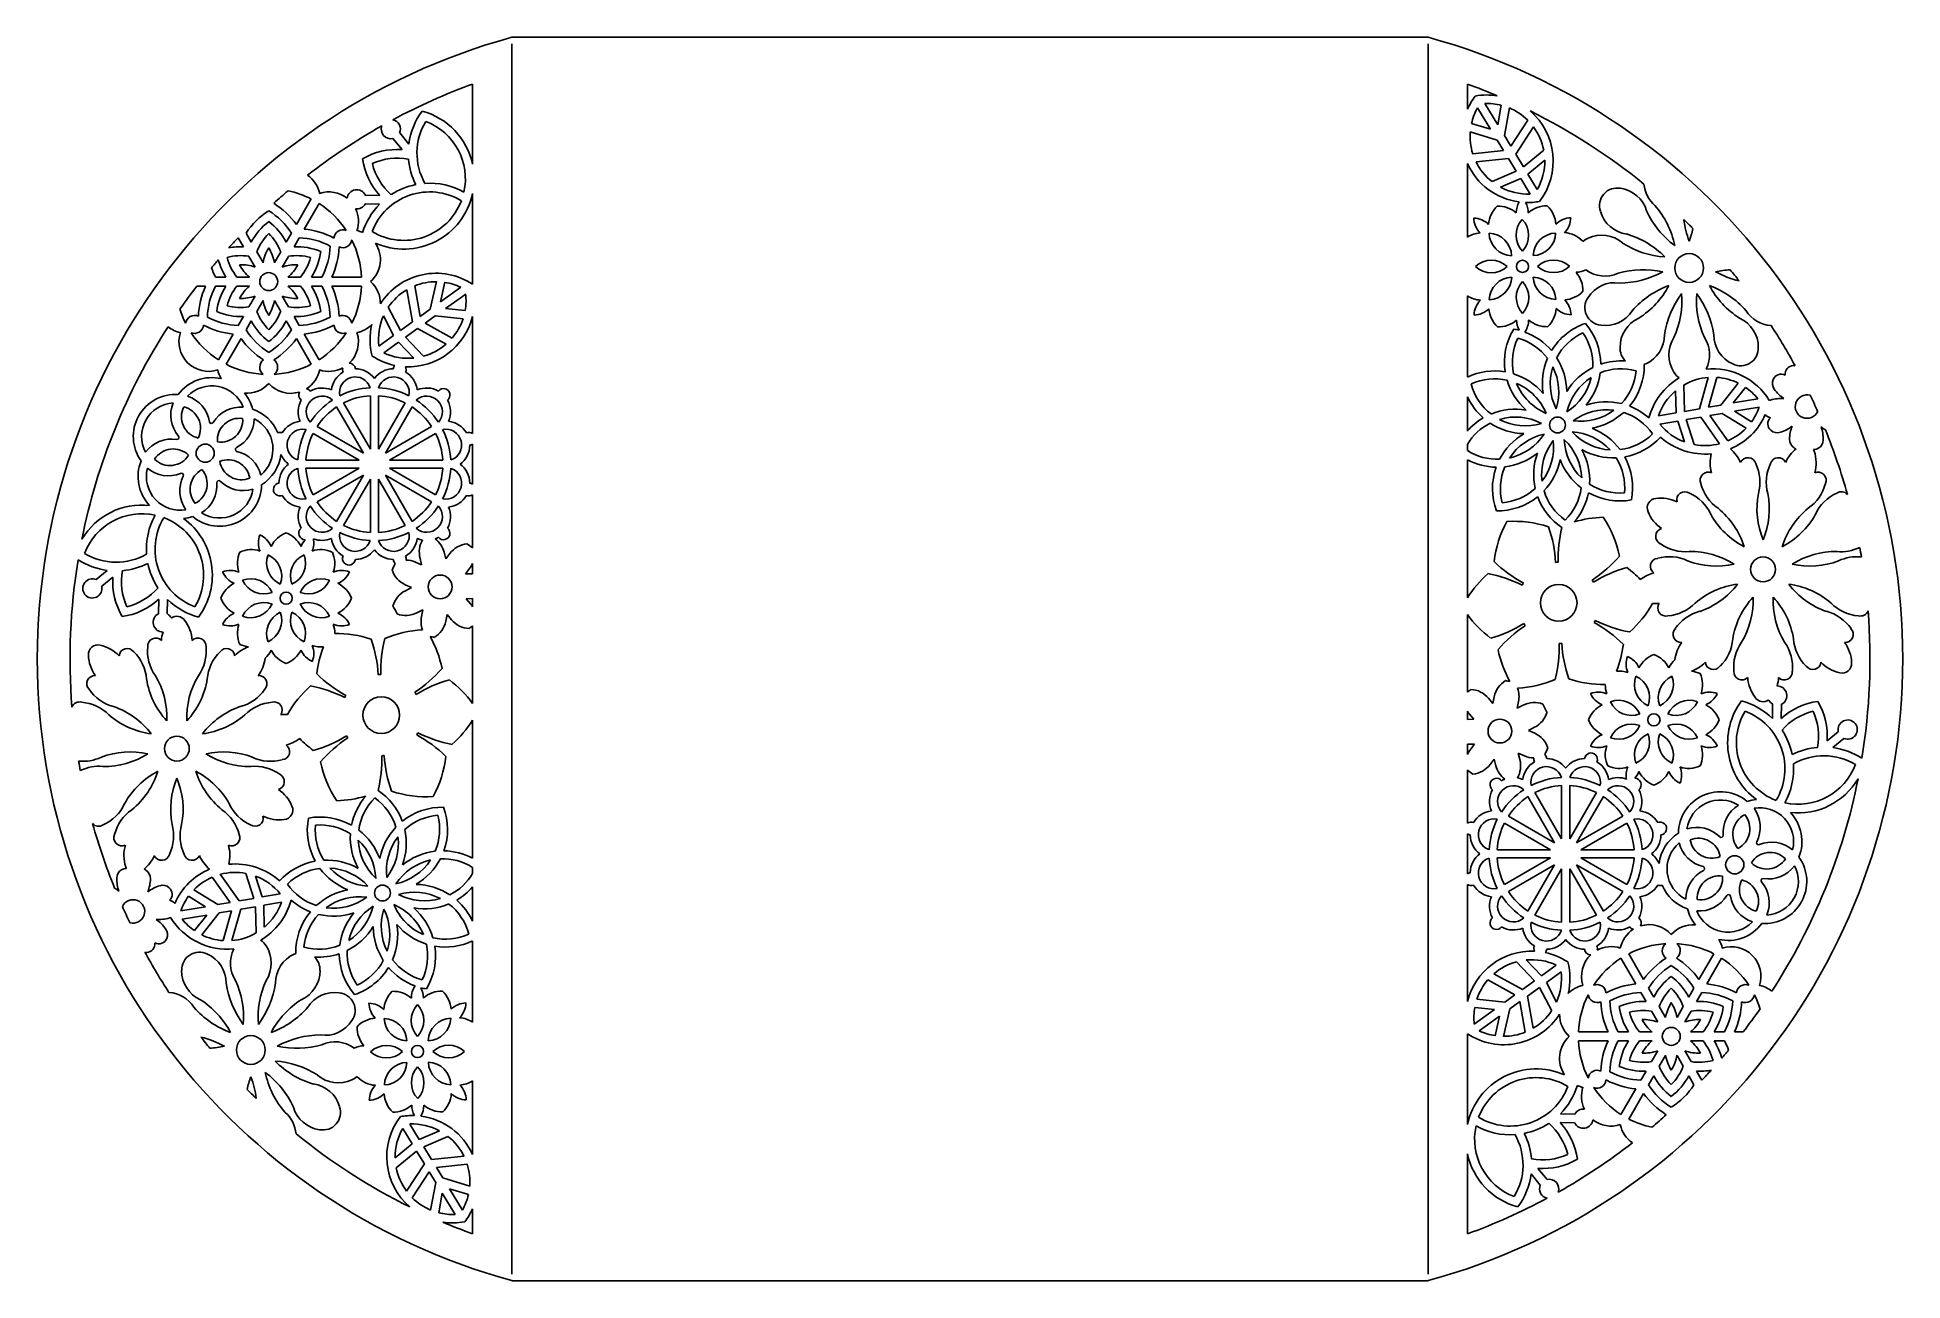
# Model space of a CAD drawing. Extents: x 2 to 287, y 28 to 218.
import ezdxf

# ---------------------------------------------------------------- set-up
doc = ezdxf.new("R2010")
doc.units = 0
doc.layers.get('0').update_dxf_attribs({"linetype": 'CONTINUOUS'})

msp = doc.modelspace()

# ---------------------------------------------------------------- linework, layer by layer
for p, q in [((74.54, 218.35), (214.54, 218.35)), ((74.54, 29.35), (74.54, 217.35)), ((214.54, 217.35), (214.54, 29.35)), ((68.54, 198.96), (68.54, 211.19)), ((220.54, 211.19), (220.54, 207.35)), ((223.18, 208.23), (225.17, 204.97)), ((222.08, 207.56), (224.07, 204.3)), ((225.71, 207.97), (225.17, 204.97)), ((226.94, 207.55), (226.18, 203.32)), ((229.75, 205.68), (227.16, 201.7)), ((57.77, 201.19), (56.37, 202.89)), ((57.4, 203.74), (58.8, 202.04)), ((220.97, 203.91), (225.08, 202.65)), ((221.16, 205.19), (224.07, 204.3)), ((225.08, 202.65), (226.07, 201.03)), ((226.18, 203.32), (227.16, 201.7)), ((230.62, 204.67), (227.91, 200.49)), ((221.35, 200.56), (226.07, 201.03)), ((221.85, 199.32), (226.81, 199.82)), ((226.81, 199.82), (228, 197.87)), ((227.91, 200.49), (229.09, 198.54)), ((232.19, 201.11), (229.09, 198.54)), ((232.36, 199.57), (229.77, 197.43)), ((220.54, 199.08), (220.54, 187.81)), ((224.3, 196.29), (228, 197.87)), ((225.58, 195.44), (228.67, 196.77)), ((228.67, 196.77), (230.12, 194.4)), ((229.77, 197.43), (231.21, 195.07)), ((54.35, 194.17), (52.15, 194.22)), ((68.54, 180.63), (68.54, 194.47)), ((41.63, 189.72), (43.89, 193.64)), ((42.82, 189.03), (45.08, 192.95)), ((52.12, 192.88), (54.32, 192.83)), ((34.72, 187.02), (33.93, 188.4)), ((40.86, 188.4), (40.07, 187.02)), ((32.73, 187.72), (33.53, 186.33)), ((36.52, 183.91), (35.56, 185.56)), ((38.27, 183.91), (39.23, 185.56)), ((41.26, 186.33), (42.05, 187.71)), ((35.33, 183.22), (34.38, 184.87)), ((39.46, 183.22), (40.41, 184.87)), ((27.74, 180.33), (26.41, 180.33)), ((30.86, 181.7), (29.27, 181.7)), ((29.27, 180.33), (30.86, 180.33)), ((34.45, 181.7), (32.54, 181.7)), ((34.45, 180.33), (32.54, 180.33)), ((40.34, 181.7), (42.24, 181.7)), ((40.34, 180.33), (42.24, 180.33)), ((45.52, 181.7), (43.93, 181.7)), ((43.93, 180.33), (45.52, 180.33)), ((47.05, 181.7), (51.58, 181.7)), ((47.05, 180.33), (51.58, 180.33)), ((58.5, 179.78), (59.37, 174.87)), ((59.7, 180.37), (60.53, 175.7)), ((63.01, 181.01), (62.07, 176.81)), ((64.3, 180.91), (63.64, 177.94)), ((66.74, 180.17), (63.64, 177.94)), ((35.33, 178.81), (34.38, 177.16)), ((36.52, 178.12), (35.56, 176.47)), ((38.27, 178.12), (39.23, 176.47)), ((39.46, 178.81), (40.41, 177.16)), ((55.66, 177.11), (57.52, 173.54)), ((62.07, 176.81), (60.53, 175.7)), ((67.49, 179.12), (64.39, 176.89)), ((67.41, 176.58), (64.39, 176.89)), ((220.54, 178.82), (220.54, 166.44)), ((33.53, 175.69), (32.74, 174.32)), ((33.93, 173.63), (34.72, 175.01)), ((40.07, 175.01), (40.86, 173.63)), ((42.05, 174.32), (41.26, 175.69)), ((54.92, 175.76), (56.47, 172.78)), ((59.37, 174.87), (57.52, 173.54)), ((62.82, 175.77), (61.28, 174.66)), ((65.44, 172.38), (61.28, 174.66)), ((67.1, 175.32), (62.82, 175.77)), ((68.54, 157.8), (68.54, 175.68)), ((31.97, 172.99), (29.71, 169.08)), ((33.16, 172.31), (30.9, 168.39)), ((41.63, 172.31), (43.89, 168.39)), ((42.82, 172.99), (45.08, 169.08)), ((56.47, 172.78), (54.22, 171.17)), ((57.22, 171.74), (54.97, 170.12)), ((59.55, 169.32), (57.22, 171.74)), ((60.12, 173.83), (58.27, 172.5)), ((61.06, 169.6), (58.27, 172.5)), ((64.5, 171.43), (60.12, 173.83)), ((257.33, 166.38), (255.97, 161.58)), ((258.66, 166.38), (257.37, 161.82)), ((261.92, 165.5), (259.24, 162.14)), ((52.92, 155.42), (48.84, 162.48)), ((52.92, 155.42), (52.92, 163.57)), ((54.15, 155.42), (54.15, 163.57)), ((54.15, 155.42), (58.23, 162.48)), ((220.54, 163.42), (220.54, 158.18)), ((252.35, 164.33), (252.44, 160.97)), ((253.61, 165.22), (253.72, 161.19)), ((263.04, 164.85), (261.14, 162.47)), ((264.91, 163.12), (261.14, 162.47)), ((51.85, 154.8), (47.77, 161.86)), ((55.22, 154.8), (59.29, 161.86)), ((252.44, 160.97), (249.71, 160.5)), ((252.66, 159.71), (249.93, 159.24)), ((253.69, 156.51), (252.66, 159.71)), ((255.97, 161.58), (253.72, 161.19)), ((256.18, 160.31), (253.94, 159.93)), ((255.18, 156.1), (253.94, 159.93)), ((259.07, 156.24), (256.18, 160.31)), ((259.24, 162.14), (257.37, 161.82)), ((259.45, 160.88), (257.59, 160.55)), ((260.33, 156.69), (257.59, 160.55)), ((263.11, 158.6), (259.45, 160.88)), ((265.12, 161.85), (261.36, 161.2)), ((263.94, 159.59), (261.36, 161.2)), ((51.23, 153.73), (44.17, 157.81)), ((51.85, 154.8), (44.79, 158.88)), ((55.22, 154.8), (62.28, 158.88)), ((55.83, 153.73), (62.89, 157.81)), ((68.54, 150.06), (68.54, 156.18)), ((220.54, 156.12), (220.54, 155.2)), ((51.23, 153.73), (43.08, 153.73)), ((51.23, 152.5), (43.08, 152.5)), ((51.23, 152.5), (44.17, 148.42)), ((51.85, 151.44), (44.79, 147.36)), ((51.85, 151.44), (47.77, 144.37)), ((55.22, 151.44), (62.28, 147.36)), ((55.22, 151.44), (59.29, 144.37)), ((55.83, 153.73), (63.99, 153.73)), ((55.83, 152.5), (63.99, 152.5)), ((55.83, 152.5), (62.89, 148.42)), ((220.54, 153.8), (220.54, 132.67)), ((52.92, 150.82), (48.84, 143.76)), ((52.92, 150.82), (52.92, 142.66)), ((54.15, 150.82), (58.23, 143.76)), ((54.15, 150.82), (54.15, 142.66)), ((68.54, 140.31), (68.54, 148.44)), ((64.45, 138.66), (64.18, 139.65)), ((11.03, 135.48), (12.73, 136.88)), ((60.76, 137.72), (59.82, 138.14)), ((60.76, 137.72), (60.52, 138.72)), ((64.45, 138.66), (65.08, 139.47)), ((67.48, 136.36), (68.09, 137.19)), ((68.54, 136.38), (68.54, 137.95)), ((13.58, 135.86), (11.88, 134.45)), ((59.19, 134.26), (58.26, 134.69)), ((59.19, 134.26), (58.28, 133.78)), ((67.48, 136.36), (68.54, 136.38)), ((20.61, 132.46), (20.57, 130.26)), ((21.9, 130.24), (21.94, 132.44)), ((67.57, 132.56), (68.54, 132.59)), ((67.57, 132.56), (68.22, 131.76)), ((68.54, 131.33), (68.54, 132.59)), ((60.93, 130.87), (60.01, 130.41)), ((60.93, 130.87), (60.73, 129.86)), ((64.66, 130.12), (64.44, 129.11)), ((64.66, 130.12), (65.32, 129.34)), ((68.54, 116.57), (68.54, 128.43)), ((220.54, 130.12), (220.54, 118.26)), ((224.42, 116.57), (223.75, 117.36)), ((224.42, 116.57), (224.63, 117.58)), ((68.54, 92.9), (68.54, 114.02)), ((220.54, 115.36), (220.54, 114.1)), ((221.5, 114.13), (220.54, 114.1)), ((221.5, 114.13), (220.85, 114.93)), ((228.15, 115.82), (228.34, 116.83)), ((228.15, 115.82), (229.07, 116.28)), ((267.17, 116.46), (267.13, 114.25)), ((268.46, 114.23), (268.51, 116.43)), ((229.88, 112.43), (230.79, 112.91)), ((229.88, 112.43), (230.81, 112)), ((275.5, 110.83), (277.19, 112.24)), ((278.05, 111.21), (276.35, 109.81)), ((221.6, 110.33), (220.54, 110.32)), ((220.54, 110.32), (220.54, 108.75)), ((221.6, 110.33), (220.98, 109.5)), ((228.31, 108.97), (228.55, 107.97)), ((228.31, 108.97), (229.25, 108.55)), ((220.54, 106.38), (220.54, 98.25)), ((224.63, 108.03), (223.99, 107.22)), ((224.63, 108.03), (224.89, 107.04)), ((234.93, 95.87), (230.85, 102.93)), ((234.93, 95.87), (234.93, 104.03)), ((236.16, 95.87), (236.16, 104.03)), ((236.16, 95.87), (240.24, 102.93)), ((233.86, 95.26), (229.78, 102.32)), ((237.22, 95.26), (241.3, 102.32)), ((233.24, 94.19), (226.18, 98.27)), ((233.86, 95.26), (226.8, 99.33)), ((237.22, 95.26), (244.29, 99.33)), ((237.84, 94.19), (244.9, 98.27)), ((220.54, 96.63), (220.54, 90.51)), ((233.24, 94.19), (225.09, 94.19)), ((237.84, 94.19), (246, 94.19)), ((68.54, 90.57), (68.54, 91.49)), ((233.24, 92.96), (225.09, 92.96)), ((233.24, 92.96), (226.18, 88.88)), ((233.86, 91.89), (226.8, 87.81)), ((233.86, 91.89), (229.78, 84.83)), ((234.93, 91.27), (230.85, 84.21)), ((234.93, 91.27), (234.93, 83.12)), ((236.16, 91.27), (236.16, 83.12)), ((236.16, 91.27), (240.24, 84.21)), ((237.22, 91.89), (244.29, 87.81)), ((237.22, 91.89), (241.3, 84.83)), ((237.84, 92.96), (246, 92.96)), ((237.84, 92.96), (244.9, 88.88)), ((28.74, 90.01), (31.49, 86.14)), ((30, 90.45), (32.89, 86.38)), ((33.9, 90.59), (35.14, 86.76)), ((35.38, 90.18), (36.41, 86.98)), ((68.54, 83.27), (68.54, 88.51)), ((220.54, 88.89), (220.54, 71.01)), ((25.13, 87.1), (27.72, 85.49)), ((25.97, 88.09), (29.62, 85.82)), ((29.62, 85.82), (31.49, 86.14)), ((32.89, 86.38), (35.14, 86.76)), ((36.41, 86.98), (39.15, 87.46)), ((36.63, 85.72), (39.37, 86.19)), ((36.72, 82.36), (36.63, 85.72)), ((23.95, 84.84), (27.72, 85.49)), ((24.17, 83.57), (27.93, 84.22)), ((26.04, 81.84), (27.93, 84.22)), ((27.16, 81.19), (29.84, 84.55)), ((29.84, 84.55), (31.7, 84.87)), ((30.41, 80.31), (31.7, 84.87)), ((31.75, 80.31), (33.11, 85.11)), ((33.11, 85.11), (35.35, 85.5)), ((35.46, 81.48), (35.35, 85.5)), ((68.54, 67.87), (68.54, 80.25)), ((228.01, 77.09), (230.8, 74.19)), ((229.53, 77.37), (231.86, 74.95)), ((246.26, 73.7), (243.99, 77.62)), ((247.45, 74.38), (245.18, 78.3)), ((255.91, 74.38), (258.18, 78.3)), ((257.1, 73.7), (259.37, 77.62)), ((223.63, 74.31), (227.8, 72.03)), ((224.58, 75.26), (228.95, 72.86)), ((228.95, 72.86), (230.8, 74.19)), ((231.86, 74.95), (234.11, 76.57)), ((232.61, 73.91), (234.86, 75.53)), ((221.98, 71.37), (226.26, 70.92)), ((226.26, 70.92), (227.8, 72.03)), ((229.7, 71.82), (231.55, 73.15)), ((230.58, 66.91), (229.7, 71.82)), ((233.41, 69.58), (231.55, 73.15)), ((234.16, 70.93), (232.61, 73.91)), ((247.02, 72.37), (247.82, 71)), ((249, 71.68), (248.21, 73.06)), ((255.15, 73.06), (254.35, 71.68)), ((255.54, 71), (256.34, 72.37)), ((221.59, 67.57), (224.69, 69.8)), ((221.66, 70.11), (224.69, 69.8)), ((222.34, 66.52), (225.44, 68.75)), ((224.77, 65.78), (225.44, 68.75)), ((226.07, 65.68), (227.01, 69.88)), ((227.01, 69.88), (228.55, 70.99)), ((229.38, 66.32), (228.55, 70.99)), ((249.61, 67.88), (248.66, 69.53)), ((250.8, 68.57), (249.85, 70.22)), ((252.56, 68.57), (253.51, 70.22)), ((253.75, 67.88), (254.7, 69.53)), ((220.54, 66.06), (220.54, 52.22)), ((242.02, 66.36), (237.5, 66.36)), ((245.14, 66.36), (243.55, 66.36)), ((248.74, 66.36), (246.83, 66.36)), ((254.62, 66.36), (256.53, 66.36)), ((259.81, 66.36), (258.22, 66.36)), ((261.34, 66.36), (262.66, 66.36)), ((242.02, 64.99), (237.5, 64.99)), ((243.55, 64.99), (245.14, 64.99)), ((248.74, 64.99), (246.83, 64.99)), ((249.61, 63.47), (248.66, 61.82)), ((250.8, 62.78), (249.85, 61.13)), ((252.56, 62.78), (253.51, 61.13)), ((253.75, 63.47), (254.7, 61.82)), ((254.62, 64.99), (256.53, 64.99)), ((258.22, 64.99), (259.81, 64.99)), ((247.82, 60.36), (247.02, 58.98)), ((256.34, 58.97), (255.54, 60.36)), ((68.54, 47.61), (68.54, 58.88)), ((246.26, 57.66), (243.99, 53.74)), ((248.21, 58.29), (249, 59.67)), ((254.35, 59.67), (255.15, 58.29)), ((247.45, 56.97), (245.18, 53.05)), ((59.31, 49.26), (57.86, 51.62)), ((60.4, 49.92), (58.96, 52.29)), ((234.72, 52.52), (236.92, 52.47)), ((236.95, 53.81), (234.75, 53.86)), ((56.72, 47.12), (59.31, 49.26)), ((63.49, 51.25), (60.4, 49.92)), ((64.78, 50.4), (61.08, 48.82)), ((62.27, 46.87), (61.08, 48.82)), ((56.88, 45.58), (59.98, 48.15)), ((58.45, 42.02), (61.17, 46.2)), ((61.17, 46.2), (59.98, 48.15)), ((67.23, 47.38), (62.27, 46.87)), ((67.73, 46.13), (63.01, 45.66)), ((63.99, 44.04), (63.01, 45.66)), ((220.54, 47.73), (220.54, 35.5)), ((59.33, 41.01), (61.91, 44.99)), ((62.9, 43.37), (61.91, 44.99)), ((62.13, 39.14), (62.9, 43.37)), ((68.11, 42.79), (63.99, 44.04)), ((231.67, 42.95), (230.28, 44.65)), ((231.31, 45.5), (232.71, 43.8)), ((63.36, 38.73), (63.9, 41.72)), ((65.89, 38.46), (63.9, 41.72)), ((66.99, 39.13), (65, 42.39)), ((67.91, 41.5), (65, 42.39)), ((68.54, 35.5), (68.54, 39.34)), ((214.54, 28.35), (74.54, 28.35))]:
    msp.add_line(p, q)
for centre, radius in [((254.41, 183.09), 2.2), ((228.94, 183.34), 0.929), ((37.39, 181.01), 1.37), ((234.3, 159.11), 1.21), ((27.69, 154.79), 1.39), ((265.71, 137.04), 1.9), ((63.58, 134.36), 1.82), ((234.48, 131.93), 2.8), ((40.05, 132.63), 0.929), ((54.59, 114.77), 2.8), ((225.5, 112.33), 1.82), ((249.03, 114.06), 0.929), ((23.36, 109.65), 1.9), ((261.38, 91.9), 1.39), ((54.78, 87.58), 1.21), ((34.66, 63.6), 2.2), ((251.68, 65.68), 1.37), ((60.13, 63.36), 0.929)]:
    msp.add_circle(centre, radius)
for centre, radius, start, end in [((100.53, 123.35), 98.49, 105.3013, 254.6987), ((188.55, 123.35), 98.49, 285.3013, 74.6987), ((100.53, 123.35), 93.49, 110.0101, 118.1809), ((188.55, 123.35), 93.49, 67.0007, 69.9899), ((229.76, 203.21), 10.11, 142.5368, 155.8693), ((223.53, 199.42), 10.11, 81.2373, 100.2363), ((223.53, 199.42), 8.82, 75.6989, 92.3021), ((56.05, 204.32), 1.47, 336.4766, 77.3095), ((69.44, 200.65), 10.73, 143.2429, 172.5795), ((69.44, 200.65), 9.4, 148.9705, 209.499), ((58.04, 196.71), 10.73, 12.0696, 74.8837), ((58.04, 196.71), 9.4, 347.5266, 69.1561), ((229.76, 203.21), 8.82, 150.471, 167.0742), ((223.53, 199.42), 8.82, 45.2406, 67.2657), ((223.53, 199.42), 10.11, 322.5368, 49.3616), ((188.55, 123.35), 93.49, 50.9003, 63.5982), ((100.53, 123.35), 93.49, 119.3717, 127.7316), ((56.05, 204.32), 1.47, 160.2431, 282.3929), ((229.76, 203.21), 8.82, 175.5074, 197.5325), ((223.53, 199.42), 8.82, 11.0483, 36.5535), ((57.07, 190.48), 10.73, 86.29, 119.8837), ((62.35, 201.32), 10.73, 188.2429, 221.8366), ((57.07, 190.48), 9.4, 79.7341, 114.1561), ((69.44, 200.65), 10.73, 184.937, 206.6703), ((223.53, 199.42), 8.82, 330.471, 1.0328), ((40.75, 193.55), 4.53, 12.0638, 55.5467), ((62.35, 201.32), 9.4, 193.9705, 228.3925), ((229.76, 203.21), 10.11, 204.1307, 262.483), ((229.76, 203.21), 8.82, 206.2196, 231.7248), ((100.53, 123.35), 93.49, 130.0599, 131.8465), ((37.39, 181.01), 14.2, 62.7708, 77.9521), ((46.57, 190.19), 4.53, 51.8235, 107.9362), ((50.83, 193.58), 1.47, 25.7337, 173.221), ((61.98, 185.32), 9.4, 58.9705, 159.1561), ((58.04, 196.71), 10.73, 246.0369, 347.9304), ((61.98, 185.32), 10.73, 101.4562, 123.1895), ((61.98, 185.32), 10.73, 60.7885, 93.8518), ((229.76, 203.21), 8.82, 241.7403, 272.3021), ((243.41, 192.63), 2.69, 79.2357, 198.9461), ((243.25, 190.47), 4.85, 15.998, 82.1563), ((252.34, 196.31), 4.85, 184.9075, 229.4566), ((43.07, 182.68), 10.78, 121.7382, 147.9752), ((31.72, 182.68), 10.78, 32.0248, 58.2618), ((31.72, 182.68), 12.15, 35.4112, 58.0399), ((37.39, 181.01), 14.2, 33.3886, 57.2292), ((50.83, 193.58), 1.47, 263.7904, 331.65), ((46.57, 190.19), 4.53, 342.0638, 25.1878), ((61.98, 185.32), 10.73, 135.5471, 162.611), ((58.04, 196.71), 9.4, 238.9705, 339.1561), ((228.05, 189.46), 4.28, 133.7766, 175.9562), ((225.21, 188.27), 4.28, 49.392, 91.5716), ((231.32, 191.53), 3.32, 149.9417, 180.1126), ((229.76, 203.21), 10.11, 268.1153, 280.2363), ((226.51, 191.51), 3.32, 0.2356, 28.7364), ((232.64, 188.3), 4.28, 88.7766, 130.9562), ((229.79, 189.47), 4.28, 4.392, 46.5716), ((245.52, 193.09), 4.85, 196.0256, 262.1838), ((260.26, 197.47), 13.59, 204.6238, 233.6387), ((238.9, 183.75), 13.59, 11.8159, 40.8308), ((43.07, 182.68), 9.41, 127.0706, 152.5163), ((43.07, 182.68), 8.04, 134.8933, 159.0043), ((31.72, 182.68), 9.41, 27.4837, 52.9294), ((31.72, 182.68), 8.04, 20.9957, 45.1067), ((41.67, 176.94), 12.15, 62.0857, 84.5888), ((48.73, 187.56), 1.37, 67.6879, 175.1369), ((49.93, 184.37), 4.53, 66.4679, 77.9362), ((222.81, 184.19), 4.28, 94.392, 122.0792), ((221.44, 187.4), 3.32, 45.2356, 88.9319), ((224.83, 190.81), 3.32, 181.4163, 225.1126), ((227.4, 188.53), 3.56, 182.057, 268.2912), ((223.73, 184.84), 3.56, 2.057, 88.2912), ((231.53, 188.1), 3.56, 137.057, 223.2912), ((226.33, 188.08), 3.56, 317.057, 43.2912), ((234.14, 184.88), 3.56, 92.057, 178.2912), ((230.45, 188.54), 3.56, 272.057, 358.2912), ((236.41, 187.45), 3.32, 91.4163, 135.1126), ((233.01, 190.83), 3.32, 315.2356, 358.9319), ((235.07, 184.23), 4.28, 43.7766, 85.9562), ((241.03, 183.27), 4.85, 48.7253, 114.8835), ((241.01, 175.26), 13.59, 44.5432, 73.5581), ((267.11, 192.03), 13.59, 186.5156, 200.9114), ((188.55, 123.35), 93.49, 44.7056, 45.9009), ((241.72, 192.03), 13.59, 339.0886, 347.6187), ((100.53, 123.35), 93.49, 136.4835, 137.7851), ((33.12, 176.94), 9.41, 87.4837, 101.228), ((43.07, 182.68), 6.66, 148.3448, 169.382), ((31.72, 182.68), 6.66, 10.618, 31.6552), ((41.67, 176.94), 9.41, 67.0706, 92.5163), ((41.67, 176.94), 10.78, 61.7382, 87.9752), ((36, 186.76), 9.41, 327.4837, 352.9294), ((36, 186.76), 10.78, 332.0248, 358.2618), ((36, 186.76), 12.15, 335.4112, 357.9143), ((48.73, 187.56), 1.37, 244.8631, 352.3121), ((37.39, 181.01), 14.2, 2.7708, 26.6114), ((49.93, 184.37), 4.53, 312.0638, 34.0227), ((240, 185.16), 2.69, 111.963, 133.1674), ((233.88, 187.07), 4.28, 0.8237, 1.5716), ((251.56, 198.35), 13.59, 237.351, 266.3659), ((100.53, 123.35), 93.49, 139.2603, 140.257), ((38.79, 186.76), 10.78, 199.7307, 207.9752), ((38.79, 186.76), 9.41, 194.7679, 212.5163), ((33.12, 176.94), 8.04, 80.9957, 105.1067), ((38.79, 186.76), 8.04, 194.8933, 219.0043), ((38.79, 186.76), 6.66, 208.3448, 229.382), ((33.12, 176.94), 6.66, 70.618, 91.6552), ((41.67, 176.94), 6.66, 88.3448, 109.382), ((36, 186.76), 6.66, 310.618, 331.6552), ((41.67, 176.94), 8.04, 74.8933, 99.0043), ((36, 186.76), 8.04, 320.9957, 345.1067), ((224.19, 180.72), 3.56, 47.057, 133.2912), ((224.18, 185.92), 3.56, 227.057, 313.2912), ((233.7, 180.75), 3.56, 47.057, 133.2912), ((233.69, 185.95), 3.56, 227.057, 313.2912), ((237.12, 185.76), 3.32, 270.2356, 297.1559), ((233.9, 179.63), 4.28, 358.7766, 40.9562), ((241.52, 186.7), 4.85, 233.4147, 294.9111), ((247.38, 169.25), 13.59, 77.2704, 106.2853), ((243.76, 194.39), 13.59, 270.0783, 299.0932), ((261.45, 169.25), 13.59, 93.2618, 102.7296), ((265.06, 194.39), 13.59, 240.9068, 257.1173), ((188.55, 123.35), 93.49, 38.1822, 39.5078), ((100.53, 123.35), 93.49, 142.4467, 145.12), ((38.79, 175.27), 12.15, 155.4112, 177.9143), ((38.79, 175.27), 10.78, 152.0248, 178.2618), ((38.79, 175.27), 9.41, 147.4837, 172.9294), ((38.79, 175.27), 8.04, 140.9957, 165.1067), ((38.79, 175.27), 6.66, 130.618, 151.6552), ((36, 175.27), 6.66, 28.3448, 49.382), ((36, 175.27), 8.04, 14.8933, 39.0043), ((36, 175.27), 9.41, 7.0706, 32.5163), ((36, 175.27), 10.78, 1.7382, 27.9752), ((36, 175.27), 12.15, 2.0857, 24.5888), ((37.39, 181.01), 14.2, 333.3886, 357.2292), ((49.93, 177.65), 4.53, 359.5659, 47.9362), ((62.98, 172.18), 10.11, 56.655, 147.4577), ((62.98, 172.18), 8.82, 120.5412, 146.0464), ((62.98, 172.18), 8.82, 89.829, 111.8542), ((62.98, 172.18), 8.82, 64.7926, 81.3958), ((223.74, 181.8), 3.56, 272.057, 358.2912), ((227.43, 178.13), 3.56, 92.057, 178.2912), ((231.56, 178.59), 3.56, 137.057, 223.2912), ((226.35, 178.57), 3.56, 317.057, 43.2912), ((230.48, 178.14), 3.56, 2.057, 88.2912), ((234.15, 181.83), 3.56, 182.057, 268.2912), ((243.06, 176), 4.85, 81.4525, 147.6108), ((255.97, 167.65), 13.59, 109.9977, 139.0126), ((239.35, 186.84), 13.59, 302.8056, 331.8205), ((252.85, 167.65), 13.59, 40.9874, 70.0023), ((269.48, 186.84), 13.59, 208.1795, 237.1944), ((37.39, 181.01), 14.2, 197.2279, 206.6114), ((33.12, 185.09), 8.04, 254.8933, 279.0043), ((33.12, 185.09), 6.66, 268.3448, 289.382), ((43.07, 179.35), 6.66, 190.618, 211.6552), ((31.72, 179.35), 6.66, 328.3448, 349.382), ((41.67, 185.09), 6.66, 250.618, 271.6552), ((41.67, 185.09), 8.04, 260.9957, 285.1067), ((58.72, 178.11), 8.82, 350.0205, 6.6237), ((222.81, 182.45), 4.28, 237.8371, 265.9562), ((224.87, 175.84), 3.32, 135.2356, 178.9319), ((221.47, 179.22), 3.32, 271.4163, 315.1126), ((228.09, 177.2), 4.28, 184.392, 226.5716), ((229.83, 177.21), 4.28, 313.7766, 355.9562), ((236.44, 179.27), 3.32, 225.2356, 268.9319), ((235.07, 182.48), 4.28, 274.392, 316.5716), ((233.05, 175.86), 3.32, 1.4163, 45.1126), ((241.17, 177.04), 2.69, 144.6903, 264.4006), ((264.08, 170.94), 13.59, 142.725, 171.7399), ((239.72, 178.1), 13.59, 335.5328, 4.5478), ((269.11, 178.1), 13.59, 175.4522, 204.4672), ((244.75, 170.94), 13.59, 8.2601, 37.275), ((100.53, 123.35), 93.49, 147.1047, 168.6987), ((24.85, 177.65), 4.53, 231.3303, 257.9362), ((26.06, 174.47), 1.37, 64.8631, 172.3121), ((26.06, 174.47), 1.37, 247.6879, 355.1369), ((33.12, 185.09), 12.15, 242.0857, 264.5888), ((33.12, 185.09), 10.78, 241.7382, 267.9752), ((33.12, 185.09), 9.41, 247.0706, 272.5163), ((43.07, 179.35), 9.41, 207.4837, 232.9294), ((43.07, 179.35), 8.04, 200.9957, 225.1067), ((31.72, 179.35), 8.04, 314.8933, 339.0043), ((31.72, 179.35), 9.41, 307.0706, 332.5163), ((41.67, 185.09), 9.41, 267.4837, 292.9294), ((41.67, 185.09), 10.78, 272.0248, 298.2618), ((41.67, 185.09), 12.15, 275.4112, 297.9143), ((48.73, 174.47), 1.37, 184.8631, 292.3121), ((48.73, 174.47), 1.37, 7.6879, 115.1369), ((49.93, 177.65), 4.53, 282.0638, 314.9294), ((62.98, 172.18), 10.11, 167.0377, 194.5579), ((62.98, 172.18), 8.82, 156.0619, 186.6237), ((58.72, 178.11), 10.11, 267.4804, 346.1353), ((58.72, 178.11), 8.82, 319.5622, 341.5874), ((225.24, 178.37), 4.28, 268.7766, 310.9562), ((231.37, 175.16), 3.32, 180.2356, 208.409), ((226.56, 175.14), 3.32, 326.2803, 0.1126), ((232.67, 178.4), 4.28, 229.392, 271.5716), ((241.71, 165.42), 9.73, 108.7623, 148.7623), ((231.17, 168.33), 9.73, 0.4031, 40.4031), ((241.62, 179.15), 4.85, 261.4801, 327.6384), ((248.7, 170.99), 4.85, 114.1798, 180.3381), ((260.13, 170.99), 4.85, 359.6619, 65.8202), ((267.21, 179.15), 4.85, 212.3616, 266.627), ((188.55, 123.35), 93.49, 28.651, 33.0381), ((28.21, 171.83), 4.53, 162.0638, 287.9362), ((37.39, 181.01), 14.2, 213.3886, 237.2292), ((43.07, 179.35), 12.15, 215.4112, 237.9143), ((43.07, 179.35), 10.78, 212.0248, 238.2618), ((31.72, 179.35), 10.78, 301.7382, 327.9752), ((31.72, 179.35), 12.15, 302.0857, 324.5888), ((37.39, 181.01), 14.2, 302.7708, 326.6114), ((46.57, 171.83), 4.53, 313.3601, 17.9362), ((58.72, 178.11), 8.82, 285.37, 310.8751), ((235.92, 168.71), 9.73, 148.7623, 188.7623), ((235.92, 168.71), 8.52, 154.4899, 192.1339), ((225.97, 164.16), 9.73, 75.3082, 80.4031), ((225.97, 164.16), 8.52, 37.0315, 74.6755), ((225.97, 164.16), 9.73, 40.4031, 69.8347), ((241.71, 165.42), 8.52, 114.4899, 152.1339), ((231.17, 168.33), 8.52, 357.0315, 34.6755), ((245.78, 172.86), 4.85, 294.2074, 0.3656), ((256.15, 169.82), 4.85, 146.9071, 213.0653), ((252.68, 169.82), 4.85, 333.2199, 33.0929), ((263.05, 172.86), 4.85, 179.6344, 245.7926), ((37.39, 181.01), 14.2, 242.7708, 266.6114), ((37.39, 167.93), 1.37, 124.8631, 232.3121), ((37.39, 167.93), 1.37, 307.6879, 55.1369), ((37.39, 181.01), 14.2, 273.3886, 297.2292), ((49.66, 167.56), 0.986, 7.2303, 88.9124), ((58.72, 178.11), 10.11, 236.8585, 258.2334), ((58.72, 178.11), 8.82, 244.7926, 275.3544), ((57.4, 167.56), 0.986, 138.6155, 172.7697), ((241.71, 165.42), 9.73, 156.5586, 188.7623), ((225.97, 164.16), 9.73, 0.4031, 32.6067), ((244.03, 159.18), 9.73, 86.1651, 108.7623), ((246.54, 170.84), 2.69, 177.4175, 226.2974), ((237.82, 168.19), 9.73, 320.4031, 0.9347), ((246.54, 170.84), 2.69, 292.0744, 297.1279), ((262.29, 170.84), 2.69, 242.8721, 2.5825), ((270.37, 166.88), 1.31, 92.537, 187.1454), ((270.41, 166.69), 1.49, 82.959, 93.78), ((28.71, 159.93), 6.42, 77.208, 143.4707), ((34.03, 168.47), 4.53, 192.0638, 210.3351), ((34.03, 168.47), 4.53, 265.7887, 317.9362), ((40.75, 168.47), 4.53, 222.0638, 287.1576), ((40.75, 168.47), 4.53, 302.3463, 347.9362), ((46.57, 171.83), 4.53, 252.0638, 298.3235), ((50.61, 164.04), 3.65, 120.5393, 173.3883), ((50.61, 164.04), 2.41, 18.5226, 191.4774), ((49.66, 167.56), 0.986, 162.7713, 202.7697), ((50.61, 164.04), 3.65, 36.6117, 89.4607), ((56.46, 164.04), 3.65, 90.5393, 143.3883), ((56.46, 164.04), 2.41, 348.5226, 161.4774), ((57.4, 167.56), 0.986, 337.2303, 27.0984), ((56.46, 164.04), 3.65, 6.6117, 59.4607), ((224.68, 157.63), 9.73, 80.4031, 115.1693), ((224.68, 157.63), 8.52, 77.0315, 114.6755), ((229.37, 167.51), 8.52, 194.4899, 232.1339), ((235.92, 168.71), 9.73, 196.5586, 228.7623), ((224.68, 157.63), 9.73, 40.4031, 72.6067), ((224.68, 157.63), 8.52, 22.3982, 66.7672), ((235.92, 168.71), 8.52, 202.3982, 246.7672), ((241.71, 165.42), 8.52, 162.3982, 206.7672), ((225.97, 164.16), 8.52, 342.3982, 26.7672), ((244.03, 159.18), 9.73, 116.5586, 148.7623), ((231.17, 168.33), 8.52, 302.3982, 346.7672), ((244.03, 159.18), 8.52, 122.3982, 166.7672), ((231.17, 168.33), 9.73, 320.4031, 352.6067), ((244.03, 159.18), 8.52, 74.4899, 112.1339), ((237.82, 168.19), 8.52, 317.0315, 354.6755), ((258.03, 157.58), 10.11, 120.4618, 165.1005), ((254.41, 168.53), 2.69, 210.1448, 236.073), ((258.03, 157.58), 8.82, 94.5955, 120.1007), ((258.03, 157.58), 10.11, 31.4067, 95.8265), ((258.03, 157.58), 8.82, 63.8833, 85.9084), ((268.63, 165.45), 1.49, 156.0583, 215.8612), ((268.47, 165.55), 1.31, 62.6929, 157.3013), ((23.12, 157.34), 6.42, 86.1647, 215.4707), ((23.12, 157.34), 5.15, 93.679, 207.9564), ((27.34, 160.62), 4.92, 157.6793, 220.61), ((28.71, 159.93), 5.15, 21.679, 135.9564), ((23.48, 158.83), 4.92, 9.0254, 71.9561), ((28.71, 159.93), 6.42, 14.1647, 38.9158), ((45.54, 161.11), 3.65, 150.5393, 203.3883), ((42.96, 163.69), 0.986, 152.116, 232.7697), ((45.54, 161.11), 2.41, 48.5226, 221.4774), ((42.96, 163.69), 0.986, 37.2303, 77.388), ((53.53, 153.12), 11.7, 123.1238, 146.8762), ((45.54, 161.11), 3.65, 66.6117, 119.4607), ((53.53, 153.12), 11.7, 93.1238, 116.8762), ((53.53, 153.12), 10.47, 93.3723, 116.6277), ((53.53, 153.12), 10.47, 63.3723, 86.6277), ((53.53, 153.12), 11.7, 63.1238, 86.8762), ((61.53, 161.11), 2.41, 318.5226, 131.4774), ((53.53, 153.12), 11.7, 33.1238, 56.8762), ((61.53, 161.11), 3.65, 60.5393, 113.3883), ((64.1, 163.69), 0.986, 307.2303, 142.7697), ((61.53, 161.11), 3.65, 336.6117, 29.4607), ((229.37, 167.51), 9.73, 204.8319, 228.7623), ((241.8, 152.91), 9.73, 76.5586, 108.7623), ((258.03, 157.58), 8.82, 130.1162, 160.678), ((258.03, 157.58), 8.82, 38.8469, 55.4501), ((267.26, 161.48), 1.49, 105.9771, 113.595), ((268.49, 157.52), 5.64, 86.1813, 106.9284), ((272.05, 167.81), 5.64, 214.9099, 235.657), ((272.42, 161.92), 1.79, 74.0428, 335.3541), ((188.55, 123.35), 93.49, 23.8678, 25.5291), ((27.42, 160.37), 3.36, 153.4106, 256.2248), ((23.61, 158.61), 3.36, 333.4106, 76.2248), ((28.65, 159.65), 0.318, 189.0254, 328.61), ((33.12, 156.93), 4.92, 85.6793, 148.61), ((32.91, 156.77), 3.36, 81.4106, 184.2248), ((30.06, 159.85), 3.36, 261.4106, 4.2248), ((30.23, 160.04), 4.92, 297.0254, 359.9561), ((32.89, 155.41), 6.42, 23.0762, 71.4707), ((32.89, 155.41), 5.15, 309.679, 63.9564), ((42.61, 156.04), 3.65, 96.6117, 149.4607), ((53.53, 153.12), 10.47, 123.3723, 146.6277), ((53.53, 153.12), 10.47, 33.3723, 56.6277), ((64.45, 156.04), 3.65, 30.5393, 83.3883), ((227.88, 151.8), 9.73, 120.4031, 138.9764), ((227.88, 151.8), 9.73, 80.4031, 112.6067), ((227.88, 151.8), 8.52, 62.3982, 106.7672), ((229.37, 167.51), 8.52, 242.3982, 286.7672), ((241.8, 152.91), 8.52, 82.3982, 126.7672), ((237.82, 168.19), 8.52, 262.3982, 306.7672), ((237.82, 168.19), 9.73, 280.4031, 312.6067), ((241.8, 152.91), 8.52, 34.4899, 72.1339), ((241.8, 152.91), 9.73, 48.3269, 68.7623), ((256.8, 164.77), 10.11, 292.8055, 336.1975), ((256.8, 164.77), 8.82, 324.0748, 340.678), ((267.07, 161.5), 1.31, 218.3096, 259.1454), ((267.74, 159.29), 1.31, 134.6929, 229.3013), ((22.55, 152.04), 4.92, 81.0254, 143.9561), ((23.36, 157.21), 0.318, 261.0254, 40.61), ((39.09, 156.99), 0.986, 67.2303, 107.3169), ((42.61, 156.04), 2.41, 78.5226, 251.4774), ((53.53, 153.12), 11.7, 153.1238, 176.8762), ((53.53, 153.12), 10.47, 153.3723, 176.6277), ((53.53, 153.12), 10.47, 3.3723, 26.6277), ((64.45, 156.04), 2.41, 288.5226, 101.4774), ((53.53, 153.12), 11.7, 3.1238, 26.8762), ((67.97, 156.99), 0.986, 55.127, 112.7697), ((227.88, 151.8), 8.52, 117.0315, 149.4908), ((229.37, 167.51), 9.73, 236.5586, 268.7623), ((234.09, 149.38), 9.73, 120.4031, 152.6067), ((234.09, 149.38), 8.52, 102.3982, 146.7672), ((225.13, 162.38), 8.52, 282.3982, 326.7672), ((243.84, 157.22), 8.52, 182.3982, 226.7672), ((229.49, 150.65), 8.52, 2.3982, 46.7672), ((242.83, 163.8), 8.52, 222.3982, 266.7672), ((236.05, 149.54), 8.52, 42.3982, 86.7672), ((236.05, 149.54), 9.73, 36.5586, 68.7623), ((242.83, 163.8), 8.52, 277.0315, 314.6755), ((242.83, 163.8), 9.73, 280.4031, 317.7807), ((256.8, 164.77), 8.82, 218.8469, 249.4087), ((256.8, 164.77), 10.11, 228.0113, 275.6158), ((256.8, 164.77), 8.82, 293.6165, 315.6416), ((267.89, 159.41), 1.49, 228.0583, 287.8612), ((266.71, 163.39), 5.64, 286.9099, 307.657), ((275.39, 156.82), 5.64, 158.1813, 178.9284), ((271.24, 156.88), 1.49, 177.9771, 237.78), ((273.4, 156.84), 1.49, 300.0583, 359.8612), ((269.25, 156.94), 5.64, 358.9099, 19.657), ((278.18, 163.17), 5.64, 230.1813, 238.468), ((188.55, 123.35), 93.49, 15.6098, 21.9968), ((22.8, 152.09), 3.36, 45.4106, 148.2248), ((22.3, 156.26), 3.36, 225.4106, 328.2248), ((32.61, 155.38), 0.318, 117.0254, 256.61), ((31.4, 150.29), 4.92, 13.6793, 76.61), ((32.89, 155.41), 6.42, 302.1647, 352.8187), ((42.61, 156.04), 3.65, 203.177, 233.3883), ((64.45, 156.04), 3.65, 306.6117, 359.4607), ((67.97, 156.99), 0.986, 277.2303, 304.873), ((225.13, 162.38), 8.52, 237.4188, 272.1339), ((225.13, 162.38), 9.73, 276.5586, 308.7623), ((240.39, 151.52), 9.73, 160.4031, 192.6067), ((240.39, 151.52), 8.52, 142.3982, 186.7672), ((225.17, 155.72), 8.52, 322.3982, 6.7672), ((242.83, 163.8), 9.73, 240.4031, 272.6067), ((229.49, 150.65), 9.73, 356.5586, 28.7623), ((236.05, 149.54), 8.52, 354.4899, 32.1339), ((236.05, 149.54), 9.73, 348.7623, 28.7623), ((256.8, 164.77), 8.82, 259.4242, 284.9294), ((263.28, 153.34), 5.66, 166.025, 195.9944), ((257.1, 151.09), 5.66, 24.0056, 50.3316), ((263.39, 152.88), 1.23, 15.1705, 154.9684), ((268.04, 152.88), 1.23, 25.0316, 164.8295), ((274.33, 151.09), 5.66, 129.378, 155.9944), ((271.16, 156.7), 1.31, 236.537, 250.8394), ((273.47, 156.66), 1.31, 268.1751, 301.3013), ((272.14, 154.71), 1.44, 15.2015, 26.7821), ((268.15, 153.34), 5.66, 344.0056, 17.8992), ((23.85, 151.23), 6.42, 158.1647, 223.427), ((23.85, 151.23), 5.15, 165.679, 279.9564), ((22.04, 156.25), 4.92, 229.6793, 292.61), ((28.72, 149.05), 4.92, 153.0254, 215.9561), ((24.05, 151.42), 0.318, 333.0254, 112.61), ((28.74, 149.3), 3.36, 117.4106, 220.2248), ((24.63, 150.12), 3.36, 297.4106, 40.2248), ((31.19, 150.43), 3.36, 9.4106, 112.2248), ((33.23, 154.1), 3.36, 189.4106, 292.2248), ((42.61, 150.19), 3.65, 126.6117, 179.4607), ((42.61, 150.19), 2.41, 108.5226, 281.4774), ((53.53, 153.12), 11.7, 183.1238, 206.8762), ((53.53, 153.12), 10.47, 183.3723, 206.6277), ((53.53, 153.12), 10.47, 333.3723, 356.6277), ((53.53, 153.12), 11.7, 333.1238, 356.8762), ((64.45, 150.19), 2.41, 258.5226, 71.4774), ((64.45, 150.19), 3.65, 0.5393, 53.3883), ((225.13, 162.38), 9.73, 241.8652, 268.7623), ((234.09, 149.38), 9.73, 160.4031, 200.4031), ((234.09, 149.38), 8.52, 157.0315, 194.6755), ((225.17, 155.72), 9.73, 316.5586, 348.7623), ((243.84, 157.22), 9.73, 200.4031, 232.6067), ((257.32, 150.67), 1.23, 65.0316, 204.8295), ((258.71, 150.36), 6.52, 344.5555, 25.7851), ((272.72, 150.36), 6.52, 154.2149, 195.4445), ((274.11, 150.67), 1.23, 335.1705, 114.9684), ((29.89, 150.04), 6.42, 230.1647, 359.4707), ((24.55, 149.87), 4.92, 301.6793, 4.61), ((29.89, 150.04), 5.15, 237.679, 351.9564), ((29.77, 150.29), 0.318, 45.0254, 184.61), ((33.47, 153.99), 4.92, 225.0254, 287.9561), ((39.09, 149.25), 0.986, 97.2303, 292.7697), ((42.61, 150.19), 3.65, 210.5393, 263.3883), ((64.45, 150.19), 3.65, 276.6117, 329.4607), ((67.97, 149.25), 0.986, 247.2303, 304.873), ((67.97, 149.25), 0.986, 55.127, 82.7697), ((225.17, 155.72), 8.52, 274.4899, 312.1339), ((240.39, 151.52), 8.52, 197.0315, 234.6755), ((229.49, 150.65), 8.52, 314.4899, 352.1339), ((229.49, 150.65), 9.73, 319.2236, 348.7623), ((243.84, 157.22), 9.73, 240.4031, 280.4031), ((243.84, 157.22), 8.52, 237.0315, 274.6755), ((253.76, 147.68), 1.23, 55.1705, 194.9684), ((251.79, 142.74), 6.52, 24.5555, 65.7851), ((262.52, 151.75), 6.52, 194.2149, 235.4445), ((277.06, 146.29), 12.29, 169.0339, 202.6366), ((254.37, 146.29), 12.29, 337.3634, 10.9661), ((268.91, 151.75), 6.52, 304.5555, 345.7851), ((279.64, 142.74), 6.52, 114.2149, 155.4445), ((277.67, 147.68), 1.23, 42.0432, 124.8295), ((18.05, 136.15), 10.73, 83.9279, 149.0406), ((18.05, 136.15), 9.4, 77.711, 159.3405), ((45.54, 145.12), 3.65, 156.6117, 209.4607), ((45.54, 145.12), 2.41, 138.5226, 311.4774), ((53.53, 153.12), 11.7, 213.1238, 236.8762), ((53.53, 153.12), 10.47, 213.3723, 236.6277), ((53.53, 153.12), 10.47, 303.3723, 326.6277), ((53.53, 153.12), 11.7, 303.1238, 326.8762), ((61.53, 145.12), 2.41, 228.5226, 41.4774), ((61.53, 145.12), 3.65, 330.5393, 23.3883), ((225.17, 155.72), 9.73, 268.7623, 308.7623), ((240.39, 151.52), 9.73, 200.4031, 236.1692), ((249.44, 146.44), 1.44, 95.2015, 204.7985), ((253.37, 147.97), 5.66, 202.1008, 235.9944), ((250.08, 142.27), 5.66, 64.0056, 97.8992), ((268.46, 151.42), 12.29, 209.0339, 242.6366), ((251.08, 136.83), 12.29, 17.3634, 50.9661), ((280.35, 136.83), 12.29, 129.0339, 162.6366), ((262.97, 151.42), 12.29, 297.3634, 330.9661), ((29.43, 140.12), 10.73, 150.9729, 184.0362), ((29.43, 140.12), 9.4, 149.155, 249.3405), ((18.05, 136.15), 9.4, 329.155, 69.3405), ((23.85, 151.23), 6.42, 274.5223, 287.4707), ((18.05, 136.15), 10.73, 323.4274, 54.0214), ((41.59, 138.63), 4.28, 111.1025, 153.2821), ((38.51, 138.63), 4.28, 26.7179, 68.8975), ((42.96, 142.55), 0.986, 127.2303, 271.2046), ((50.61, 142.2), 2.41, 168.5226, 341.4774), ((53.53, 153.12), 11.7, 243.1238, 266.8762), ((53.53, 153.12), 10.47, 243.3723, 266.6277), ((53.53, 153.12), 10.47, 273.3723, 296.6277), ((53.53, 153.12), 11.7, 273.1238, 296.8762), ((56.46, 142.2), 2.41, 198.5226, 11.4774), ((64.1, 142.55), 0.986, 217.2303, 52.7697), ((241.32, 136.28), 16.82, 151.338, 173.3276), ((227.65, 127.57), 16.82, 71.6914, 93.681), ((214.31, 136.96), 19.74, 3.3228, 19.4457), ((254.13, 138.71), 19.74, 166.1262, 181.6962), ((241.68, 128.18), 16.82, 91.338, 106.6464), ((227.29, 135.67), 16.82, 11.6914, 33.681), ((250.53, 142.08), 1.23, 105.0316, 244.8295), ((36.9, 137.96), 4.28, 156.1025, 198.2821), ((34.72, 135.78), 4.28, 71.7179, 113.8975), ((39.13, 141.11), 3.32, 158.7422, 202.4385), ((34.7, 139.28), 3.32, 22.5615, 66.2578), ((45.4, 139.28), 3.32, 136.5793, 157.4385), ((40.96, 141.11), 3.32, 337.5615, 10.5553), ((45.37, 135.78), 4.28, 66.1025, 108.2821), ((45.54, 145.12), 3.65, 248.9206, 293.3883), ((50.61, 142.2), 3.65, 186.6117, 239.4607), ((43.2, 137.96), 4.28, 341.7179, 23.8975), ((50.61, 142.2), 3.65, 270.5393, 323.3883), ((56.46, 142.2), 3.65, 216.6117, 269.4607), ((56.46, 142.2), 3.65, 300.5393, 353.3883), ((61.53, 145.12), 3.65, 246.6117, 260.2345), ((64.16, 139.65), 3.76, 149.9724, 194.2799), ((61.53, 145.12), 3.65, 290.8417, 299.4607), ((60.54, 138.73), 3.76, 14.207, 52.5997), ((68.07, 137.2), 3.76, 95.8904, 142.8513), ((54.56, 122.48), 22.65, 51.9043, 54.5828), ((253.81, 146.26), 6.52, 234.2149, 275.4445), ((254.64, 127.48), 12.29, 57.3634, 90.9661), ((276.79, 127.48), 12.29, 89.0339, 122.6366), ((277.62, 146.26), 6.52, 264.5555, 295.9552), ((188.55, 123.35), 93.49, 9.6019, 10.5069), ((100.53, 123.35), 93.49, 170.6694, 184.5207), ((14.08, 147.53), 10.73, 237.2618, 262.7639), ((14.08, 147.53), 9.4, 239.155, 299.6835), ((24.29, 135.2), 9.4, 169.9186, 204.3405), ((14.08, 147.53), 10.73, 275.1215, 296.8548), ((29.43, 140.12), 10.73, 191.6407, 213.374), ((31.56, 133.55), 3.32, 67.5615, 111.2578), ((40.63, 138.02), 3.56, 159.3829, 245.6171), ((35.82, 136.03), 3.56, 339.3829, 65.6171), ((44.27, 136.03), 3.56, 114.3829, 200.6171), ((39.46, 138.02), 3.56, 294.3829, 20.6171), ((48.53, 133.55), 3.32, 68.7422, 112.4385), ((49.66, 138.68), 0.986, 157.2303, 352.7697), ((77.16, 128.22), 22.65, 154.5175, 157.44), ((59.81, 138.12), 3.76, 198.7475, 245.7085), ((57.4, 138.68), 0.986, 187.2303, 226.2267), ((57.4, 138.68), 0.986, 347.9267, 22.7697), ((58.27, 134.71), 3.76, 65.6356, 88.5307), ((65.1, 139.46), 3.76, 322.7784, 336.2101), ((238.44, 152.33), 19.74, 225.5733, 241.6962), ((234.48, 131.93), 6.2, 90.7377, 94.2813), ((228.76, 151.91), 19.74, 303.3228, 319.4457), ((250.18, 118.3), 19.74, 105.5733, 121.6962), ((234.84, 123.82), 16.82, 43.9615, 53.3276), ((249.72, 137.5), 1.23, 95.1705, 234.9684), ((251.38, 132.46), 6.52, 64.5555, 105.7851), ((258.58, 149.82), 12.29, 249.0339, 282.6366), ((272.85, 149.82), 12.29, 257.3634, 290.9661), ((280.05, 132.46), 6.52, 84.032, 115.4445), ((10.45, 134.13), 1.47, 66.661, 12.5774), ((24.29, 135.2), 10.73, 176.4744, 210.0681), ((13.43, 140.44), 9.4, 284.155, 318.5769), ((34.05, 131.09), 4.28, 116.7179, 158.8975), ((33.4, 137.98), 3.32, 203.7422, 247.4385), ((34.66, 132.05), 3.56, 24.3829, 110.6171), ((36.65, 136.86), 3.56, 204.3829, 290.6171), ((45.44, 132.05), 3.56, 69.3829, 155.6171), ((43.44, 136.86), 3.56, 249.3829, 335.6171), ((46.69, 137.98), 3.32, 292.5615, 336.2578), ((46.04, 131.09), 4.28, 21.1025, 63.2821), ((234.84, 123.82), 16.82, 131.6914, 148.2581), ((220.04, 116.98), 19.74, 63.3228, 79.4457), ((234.48, 131.93), 6.2, 150.7377, 154.2813), ((234.48, 131.93), 6.2, 30.7377, 34.2813), ((250.38, 131), 5.66, 104.0056, 127.3923), ((263.38, 122.6), 12.29, 97.3634, 130.9661), ((252.04, 142.24), 12.29, 289.0339, 322.6366), ((279.39, 142.24), 12.29, 217.3634, 250.9661), ((268.05, 122.6), 12.29, 49.0339, 82.6366), ((13.43, 140.44), 10.73, 278.4273, 312.0211), ((29.43, 140.12), 10.73, 225.7315, 255.0682), ((34.05, 134.17), 4.28, 201.1025, 243.2821), ((36.65, 128.41), 3.56, 69.3829, 155.6171), ((34.66, 133.22), 3.56, 249.3829, 335.6171), ((43.44, 128.41), 3.56, 24.3829, 110.6171), ((45.44, 133.22), 3.56, 204.3829, 290.6171), ((46.04, 134.17), 4.28, 296.7179, 338.8975), ((59.99, 130.43), 3.76, 117.0641, 164.0251), ((76.85, 141.16), 22.65, 205.3326, 208.8685), ((65.34, 129.35), 3.76, 31.8048, 39.9942), ((234.13, 140.03), 16.82, 311.6914, 330.8321), ((249.24, 137.48), 5.66, 265.6764, 275.9944), ((250.84, 131.14), 1.23, 145.0316, 284.8295), ((250.68, 136.45), 6.52, 274.2149, 315.4445), ((273.21, 124.47), 12.29, 137.3634, 170.9661), ((251.89, 132.23), 12.29, 329.0339, 2.6366), ((279.54, 132.23), 12.29, 177.3634, 210.9661), ((258.22, 124.47), 12.29, 9.0339, 42.6366), ((280.75, 136.45), 6.52, 224.5555, 265.7851), ((21.21, 128.94), 1.47, 115.9181, 271.2147), ((21.21, 128.94), 1.47, 27.2414, 61.8345), ((23.36, 128.44), 1.44, 35.2015, 125.8957), ((20.07, 125.8), 5.66, 4.0056, 37.8992), ((33.4, 127.28), 3.32, 112.5615, 156.2578), ((31.56, 131.72), 3.32, 248.7422, 292.4385), ((36.9, 127.3), 4.28, 161.7179, 203.8975), ((40.63, 127.24), 3.56, 114.3829, 200.6171), ((35.82, 129.23), 3.56, 294.3829, 20.6171), ((44.27, 129.23), 3.56, 159.3829, 245.6171), ((39.46, 127.24), 3.56, 339.3829, 65.6171), ((43.2, 127.3), 4.28, 358.8896, 18.2821), ((48.53, 131.72), 3.32, 247.5615, 291.2578), ((46.69, 127.28), 3.32, 23.7422, 67.4385), ((58.29, 133.76), 3.76, 250.1761, 297.1371), ((64.42, 129.11), 3.76, 168.4927, 200.2058), ((60.76, 129.86), 3.76, 301.6047, 348.5656), ((68.21, 131.75), 3.76, 219.9213, 266.8822), ((54, 145.79), 22.65, 308.1898, 309.932), ((234.13, 140.03), 16.82, 216.0795, 233.3276), ((218.79, 145.55), 19.74, 285.5733, 301.6962), ((240.21, 111.94), 19.74, 123.3228, 139.4457), ((234.48, 131.93), 6.2, 210.7377, 214.2813), ((234.48, 131.93), 6.2, 330.7377, 334.2813), ((230.53, 111.52), 19.74, 45.5733, 61.6962), ((248.93, 146.88), 19.74, 243.3228, 259.4457), ((257.68, 124.32), 6.52, 104.5555, 145.7851), ((273.75, 124.32), 6.52, 34.2149, 75.4445), ((280.59, 131.14), 1.23, 255.1705, 339.8087), ((188.55, 123.35), 93.49, 350.6694, 4.5207), ((11.28, 124.05), 1.44, 75.2015, 184.7985), ((10.46, 119.91), 5.66, 44.0056, 77.8992), ((20.13, 125.32), 1.23, 45.0316, 184.8295), ((26.65, 125.8), 5.66, 162.7737, 175.9944), ((26.59, 125.32), 1.23, 355.1705, 134.9684), ((34.72, 129.48), 4.28, 246.1025, 264.5993), ((40.96, 124.15), 3.32, 338.7422, 22.4385), ((45.37, 129.48), 4.28, 251.7179, 275.1387), ((47.75, 110.41), 16.82, 71.6914, 90.9529), ((34.42, 119.8), 19.74, 3.3228, 19.4457), ((74.24, 121.55), 19.74, 165.5733, 181.6962), ((61.78, 111.02), 16.82, 93.0461, 113.3276), ((47.4, 118.51), 16.82, 11.6914, 29.4804), ((66.54, 148.98), 22.65, 258.5251, 260.2971), ((214.83, 125.14), 19.74, 345.5733, 1.6962), ((234.48, 131.93), 6.2, 270.7377, 274.2813), ((254.65, 126.89), 19.74, 183.3228, 199.4457), ((227.65, 127.57), 16.82, 338.7366, 353.3276), ((253.17, 127.11), 1.23, 135.1705, 274.9684), ((257.85, 122.56), 5.66, 144.0056, 173.0865), ((254.58, 126.92), 6.52, 314.2149, 355.4445), ((267.74, 122.13), 6.52, 144.5555, 185.7851), ((263.69, 122.13), 6.52, 354.2149, 35.4445), ((276.85, 126.92), 6.52, 184.5555, 225.7851), ((278.26, 127.11), 1.23, 265.0316, 44.8295), ((273.58, 122.56), 5.66, 2.1008, 35.9944), ((15.5, 124.13), 5.66, 182.1008, 215.9944), ((15.76, 123.73), 1.23, 35.1705, 174.9684), ((12.22, 119.77), 6.52, 4.5555, 45.7851), ((25.39, 124.56), 6.52, 174.2149, 215.4445), ((21.33, 124.56), 6.52, 324.5555, 5.7851), ((34.5, 119.77), 6.52, 134.2149, 175.4445), ((30.96, 123.73), 1.23, 5.0316, 144.8295), ((36.26, 119.91), 5.66, 110.091, 135.9944), ((31.22, 124.13), 5.66, 324.0056, 353.0865), ((34.7, 125.99), 3.32, 310.2349, 337.4385), ((41.59, 126.64), 4.28, 206.7179, 248.8975), ((38.51, 126.64), 4.28, 291.1025, 333.2821), ((45.4, 125.99), 3.32, 202.5615, 246.2578), ((61.43, 119.12), 16.82, 158.7366, 173.3276), ((241.68, 128.18), 16.82, 191.6914, 209.4804), ((248.11, 122.54), 3.32, 158.7422, 202.4385), ((243.68, 120.7), 3.32, 22.5615, 66.2578), ((250.57, 120.05), 4.28, 111.1025, 153.2821), ((247.49, 120.05), 4.28, 26.7179, 68.8975), ((254.38, 120.7), 3.32, 130.2349, 157.4385), ((252.82, 126.78), 5.66, 290.091, 315.9944), ((258.11, 122.96), 1.23, 185.0316, 324.8295), ((273.32, 122.96), 1.23, 215.1705, 354.9684), ((278.61, 126.78), 5.66, 224.0056, 257.8992), ((277.8, 122.64), 1.44, 255.2015, 4.7985), ((10.81, 119.58), 1.23, 85.0316, 224.8295), ((30.86, 122.22), 12.29, 189.0339, 222.6366), ((9.54, 114.46), 12.29, 357.3634, 30.9661), ((37.18, 114.46), 12.29, 149.0339, 182.6366), ((15.86, 122.22), 12.29, 317.3634, 350.9661), ((35.91, 119.58), 1.23, 315.1705, 94.9684), ((58.54, 135.17), 19.74, 225.5733, 241.6962), ((54.59, 114.77), 6.2, 90.7377, 94.2813), ((48.87, 134.75), 19.74, 303.3228, 319.4457), ((70.29, 101.14), 19.74, 105.5733, 121.6962), ((54.95, 106.66), 16.82, 36.0795, 53.3276), ((228.32, 116.84), 3.76, 121.6047, 168.5656), ((222.53, 97.71), 22.65, 78.5251, 80.2971), ((227.29, 135.67), 16.82, 273.0461, 293.3276), ((241.32, 136.28), 16.82, 251.6914, 270.9529), ((243.7, 117.21), 4.28, 71.7179, 95.1387), ((249.61, 119.45), 3.56, 159.3829, 245.6171), ((244.81, 117.46), 3.56, 339.3829, 65.6171), ((253.25, 117.46), 3.56, 114.3829, 200.6171), ((248.45, 119.45), 3.56, 294.3829, 20.6171), ((254.36, 117.21), 4.28, 66.1025, 84.5993), ((252.18, 119.39), 4.28, 341.7179, 23.8975), ((262.48, 121.37), 1.23, 175.1705, 314.9684), ((269, 120.89), 5.66, 184.0056, 217.8992), ((262.43, 120.89), 5.66, 342.7737, 355.9944), ((268.95, 121.37), 1.23, 225.0316, 4.8295), ((15.33, 122.38), 6.52, 214.2149, 255.4445), ((31.39, 122.38), 6.52, 284.5555, 325.7851), ((54.95, 106.66), 16.82, 131.6914, 150.8321), ((40.15, 99.82), 19.74, 63.3228, 79.4457), ((54.59, 114.77), 6.2, 150.7377, 154.2813), ((54.59, 114.77), 6.2, 30.7377, 34.2813), ((235.07, 100.9), 22.65, 128.1898, 129.932), ((220.87, 114.94), 3.76, 39.9213, 86.8822), ((224.66, 117.58), 3.76, 348.4927, 20.2058), ((240.55, 114.97), 3.32, 67.5615, 111.2578), ((242.38, 119.41), 3.32, 203.7422, 247.4385), ((245.88, 119.39), 4.28, 178.8896, 198.2821), ((243.64, 113.48), 3.56, 24.3829, 110.6171), ((254.42, 113.48), 3.56, 69.3829, 155.6171), ((257.51, 114.97), 3.32, 68.7422, 112.4385), ((255.67, 119.41), 3.32, 292.5615, 336.2578), ((271.02, 110.54), 10.73, 143.4274, 234.0214), ((259.64, 106.57), 10.73, 45.7315, 75.0682), ((265.71, 118.25), 1.44, 215.2015, 305.8957), ((267.87, 117.75), 1.47, 207.2414, 241.8345), ((267.87, 117.75), 1.47, 295.9181, 91.2147), ((275.65, 106.26), 10.73, 98.4273, 132.0211), ((264.79, 111.49), 10.73, 356.4744, 30.0681), ((8.48, 115.55), 1.23, 75.1705, 159.8087), ((8.32, 110.24), 6.52, 44.5555, 85.7851), ((21.02, 124.1), 12.29, 229.0339, 262.6366), ((9.68, 104.45), 12.29, 37.3634, 70.9661), ((37.04, 104.45), 12.29, 109.0339, 142.6366), ((25.69, 124.1), 12.29, 277.3634, 310.9661), ((38.4, 110.24), 6.52, 94.2149, 135.4445), ((38.23, 115.55), 1.23, 325.0316, 104.8295), ((39.83, 109.21), 5.66, 85.6764, 95.9944), ((54.24, 122.87), 16.82, 311.6914, 328.2581), ((223.73, 117.34), 3.76, 211.8048, 219.9942), ((230.78, 112.93), 3.76, 70.1761, 117.1371), ((229.08, 116.26), 3.76, 297.0641, 344.0251), ((212.22, 105.53), 22.65, 25.3326, 28.8685), ((243.03, 112.52), 4.28, 116.7179, 158.8975), ((243.03, 115.6), 4.28, 201.1025, 243.2821), ((245.63, 118.28), 3.56, 204.3829, 290.6171), ((252.43, 118.28), 3.56, 249.3829, 335.6171), ((255.02, 112.52), 4.28, 21.1025, 63.2821), ((255.02, 115.6), 4.28, 296.7179, 338.8975), ((271.02, 110.54), 9.4, 149.155, 249.3405), ((259.64, 106.57), 9.4, 329.155, 69.3405), ((275.65, 106.26), 9.4, 104.155, 138.5769), ((264.79, 111.49), 9.4, 349.9186, 24.3405), ((278.63, 112.56), 1.47, 246.661, 192.5774), ((38.69, 115.69), 5.66, 284.0056, 307.3923), ((54.24, 122.87), 16.82, 223.9615, 233.3276), ((38.89, 128.39), 19.74, 285.5733, 301.6962), ((60.31, 94.78), 19.74, 123.3228, 139.4457), ((54.59, 114.77), 6.2, 210.7377, 214.2813), ((54.59, 114.77), 6.2, 330.7377, 334.2813), ((50.64, 94.36), 19.74, 45.5733, 61.6962), ((69.04, 129.71), 19.74, 243.3228, 259.4457), ((229.27, 108.57), 3.76, 18.7475, 65.7085), ((242.38, 108.71), 3.32, 112.5615, 156.2578), ((245.63, 109.83), 3.56, 69.3829, 155.6171), ((243.64, 114.64), 3.56, 249.3829, 335.6171), ((249.61, 108.67), 3.56, 114.3829, 200.6171), ((244.81, 110.66), 3.56, 294.3829, 20.6171), ((253.25, 110.66), 3.56, 159.3829, 245.6171), ((248.45, 108.67), 3.56, 339.3829, 65.6171), ((252.43, 109.83), 3.56, 24.3829, 110.6171), ((254.42, 114.64), 3.56, 204.3829, 290.6171), ((255.67, 108.71), 3.32, 23.7422, 67.4385), ((259.64, 106.57), 10.73, 11.6407, 33.374), ((9.02, 114.23), 6.52, 264.032, 295.4445), ((16.22, 96.87), 12.29, 77.3634, 110.9661), ((12.28, 119.21), 12.29, 269.0339, 302.6366), ((30.5, 96.87), 12.29, 69.0339, 102.6366), ((34.43, 119.21), 12.29, 237.3634, 270.9661), ((37.69, 114.23), 6.52, 244.5555, 285.7851), ((39.36, 109.19), 1.23, 275.1705, 54.9684), ((34.94, 107.98), 19.74, 346.1262, 1.6962), ((54.59, 114.77), 6.2, 270.7377, 274.2813), ((74.76, 109.73), 19.74, 183.3228, 199.4457), ((47.75, 110.41), 16.82, 331.338, 353.3276), ((223.98, 107.23), 3.76, 142.7784, 156.2101), ((230.8, 111.98), 3.76, 245.6356, 268.5307), ((211.91, 118.47), 22.65, 334.5175, 337.44), ((231.67, 108.01), 0.986, 7.2303, 46.2267), ((239.41, 108.01), 0.986, 337.2303, 172.7697), ((240.55, 113.14), 3.32, 248.7422, 292.4385), ((245.88, 108.73), 4.28, 161.7179, 203.8975), ((252.18, 108.73), 4.28, 336.1025, 18.2821), ((257.51, 113.14), 3.32, 247.5615, 291.2578), ((275, 99.16), 10.73, 95.1215, 116.8548), ((275, 99.16), 9.4, 59.155, 119.6835), ((275, 99.16), 10.73, 57.2618, 82.7639), ((100.53, 123.35), 93.49, 189.6019, 190.5069), ((11.46, 100.44), 6.52, 84.5555, 115.9552), ((26.11, 95.27), 12.29, 117.3634, 150.9661), ((8.73, 109.86), 12.29, 309.0339, 342.6366), ((37.99, 109.86), 12.29, 197.3634, 230.9661), ((20.61, 95.27), 12.29, 29.0339, 62.6366), ((35.26, 100.44), 6.52, 54.2149, 95.4445), ((38.55, 104.61), 1.23, 285.0316, 64.8295), ((61.78, 111.02), 16.82, 191.6914, 213.681), ((234.51, 124.21), 22.65, 231.9043, 234.5828), ((221, 109.49), 3.76, 275.8904, 322.8513), ((228.53, 107.96), 3.76, 194.207, 232.5997), ((224.91, 107.04), 3.76, 329.9724, 14.2799), ((232.62, 104.49), 3.65, 120.5393, 173.3883), ((232.62, 104.49), 2.41, 18.5226, 191.4774), ((231.67, 108.01), 0.986, 167.9267, 202.7697), ((232.62, 104.49), 3.65, 36.6117, 89.4607), ((238.47, 104.49), 3.65, 90.5393, 143.3883), ((238.47, 104.49), 2.41, 348.5226, 161.4774), ((238.47, 104.49), 3.65, 6.6117, 59.4607), ((243.7, 110.91), 4.28, 246.1025, 288.2821), ((248.11, 105.58), 3.32, 157.5615, 190.5553), ((243.68, 107.41), 3.32, 316.5793, 337.4385), ((250.57, 108.06), 4.28, 206.7179, 248.8975), ((247.49, 108.06), 4.28, 291.1025, 333.2821), ((254.38, 107.41), 3.32, 202.5615, 246.2578), ((254.36, 110.91), 4.28, 251.7179, 293.8975), ((249.94, 105.58), 3.32, 338.7422, 22.4385), ((259.64, 106.57), 10.73, 330.9729, 4.0362), ((271.02, 110.54), 9.4, 257.711, 339.3405), ((34.7, 100.4), 12.29, 157.3634, 190.9661), ((12.02, 100.4), 12.29, 349.0339, 22.6366), ((35.7, 98.73), 5.66, 22.1008, 55.9944), ((48.68, 95.17), 9.73, 20.4031, 56.1692), ((61.43, 119.12), 16.82, 251.6914, 273.681), ((227.55, 101.57), 3.65, 150.5393, 203.3883), ((224.97, 104.14), 0.986, 37.2303, 232.7697), ((227.55, 101.57), 2.41, 48.5226, 221.4774), ((235.54, 93.57), 11.7, 123.1238, 146.8762), ((227.55, 101.57), 3.65, 110.8417, 119.4607), ((227.55, 101.57), 3.65, 66.6117, 80.2345), ((235.54, 93.57), 11.7, 93.1238, 116.8762), ((235.54, 93.57), 10.47, 93.3723, 116.6277), ((235.54, 93.57), 10.47, 63.3723, 86.6277), ((235.54, 93.57), 11.7, 63.1238, 86.8762), ((243.54, 101.57), 2.41, 318.5226, 131.4774), ((235.54, 93.57), 11.7, 33.1238, 56.8762), ((243.54, 101.57), 3.65, 68.9206, 113.3883), ((246.11, 104.14), 0.986, 307.2303, 91.2046), ((243.54, 101.57), 3.65, 336.6117, 29.4607), ((259.18, 96.65), 6.42, 50.1647, 179.4707), ((188.55, 123.35), 93.49, 327.1047, 348.6987), ((271.02, 110.54), 10.73, 263.9279, 329.0406), ((9.43, 103.95), 6.52, 294.2149, 335.4445), ((20.16, 94.94), 6.52, 124.5555, 165.7851), ((26.55, 94.94), 6.52, 14.2149, 55.4445), ((37.29, 103.95), 6.52, 204.5555, 245.7851), ((39.64, 100.25), 1.44, 275.2015, 24.7985), ((47.4, 118.51), 16.82, 271.338, 286.6464), ((59.59, 96.04), 9.73, 139.2236, 168.7623), ((59.59, 96.04), 8.52, 134.4899, 172.1339), ((48.68, 95.17), 8.52, 17.0315, 54.6755), ((63.9, 90.97), 9.73, 88.7623, 128.7623), ((54.99, 97.31), 9.73, 340.4031, 20.4031), ((224.62, 96.5), 3.65, 96.6117, 149.4607), ((235.54, 93.57), 10.47, 123.3723, 146.6277), ((235.54, 93.57), 10.47, 33.3723, 56.6277), ((246.46, 96.5), 3.65, 30.5393, 83.3883), ((259.18, 96.65), 5.15, 57.679, 171.9564), ((264.52, 96.82), 4.92, 121.6793, 184.61), ((265.22, 95.46), 6.42, 94.5223, 107.4707), ((265.22, 95.46), 5.15, 345.679, 99.9564), ((260.35, 97.64), 4.92, 333.0254, 35.9561), ((265.22, 95.46), 6.42, 338.1647, 43.427), ((11.4, 99.01), 1.23, 222.0432, 304.8295), ((100.53, 123.35), 93.49, 195.6098, 201.9968), ((16.35, 96.33), 6.52, 334.2149, 15.4445), ((30.37, 96.33), 6.52, 164.5555, 205.7851), ((35.32, 99.01), 1.23, 235.1705, 14.9684), ((38.99, 104.42), 5.66, 244.0056, 277.8992), ((53.02, 97.15), 9.73, 168.7623, 208.7623), ((45.23, 89.47), 9.73, 60.4031, 100.4031), ((53.02, 97.15), 8.52, 174.4899, 212.1339), ((45.23, 89.47), 8.52, 57.0315, 94.6755), ((45.23, 89.47), 9.73, 20.4031, 52.6067), ((63.9, 90.97), 9.73, 136.5586, 168.7623), ((48.68, 95.17), 9.73, 340.4031, 12.6067), ((63.9, 90.97), 8.52, 94.4899, 132.1339), ((54.99, 97.31), 8.52, 337.0315, 14.6755), ((221.1, 97.44), 0.986, 67.2303, 124.873), ((224.62, 96.5), 2.41, 78.5226, 251.4774), ((235.54, 93.57), 11.7, 153.1238, 176.8762), ((235.54, 93.57), 10.47, 153.3723, 176.6277), ((235.54, 93.57), 10.47, 3.3723, 26.6277), ((246.46, 96.5), 2.41, 288.5226, 101.4774), ((235.54, 93.57), 11.7, 3.1238, 26.8762), ((249.98, 97.44), 0.986, 277.2303, 112.7697), ((255.6, 92.7), 4.92, 45.0254, 107.9561), ((264.44, 96.57), 3.36, 117.4106, 220.2248), ((260.33, 97.39), 3.36, 297.4106, 40.2248), ((14.96, 96.02), 1.23, 155.1705, 294.9684), ((20.93, 93.35), 5.66, 164.0056, 197.8992), ((31.76, 96.02), 1.23, 245.0316, 24.8295), ((25.79, 93.35), 5.66, 346.025, 15.9944), ((59.59, 96.04), 9.73, 176.5586, 208.7623), ((45.23, 89.47), 8.52, 2.3982, 46.7672), ((59.59, 96.04), 8.52, 182.3982, 226.7672), ((63.9, 90.97), 8.52, 142.3982, 186.7672), ((48.68, 95.17), 8.52, 322.3982, 6.7672), ((221.1, 97.44), 0.986, 235.127, 262.7697), ((224.62, 96.5), 3.65, 180.5393, 233.3883), ((246.46, 96.5), 3.65, 306.6117, 359.4607), ((256.18, 91.28), 6.42, 122.1647, 172.8187), ((256.18, 91.28), 5.15, 129.679, 243.9564), ((257.67, 96.41), 4.92, 193.6793, 256.61), ((255.84, 92.6), 3.36, 9.4106, 112.2248), ((257.88, 96.26), 3.36, 189.4106, 292.2248), ((259.3, 96.4), 0.318, 225.0254, 4.61), ((265.02, 95.27), 0.318, 153.0254, 292.61), ((267.03, 90.44), 4.92, 49.6793, 112.61), ((15.6, 90.03), 1.31, 88.1751, 121.3013), ((16.93, 91.99), 1.44, 195.2015, 206.7821), ((14.75, 95.6), 5.66, 309.378, 335.9944), ((17.91, 89.99), 1.31, 56.537, 70.8394), ((21.03, 93.81), 1.23, 205.0316, 344.8295), ((32.28, 81.92), 10.11, 112.8055, 156.1975), ((25.68, 93.81), 1.23, 195.1705, 334.9684), ((31.97, 95.6), 5.66, 204.0056, 230.3316), ((32.28, 81.92), 10.11, 48.0113, 95.6158), ((46.25, 82.89), 9.73, 100.4031, 137.7807), ((46.25, 82.89), 8.52, 97.0315, 134.6755), ((53.02, 97.15), 9.73, 216.5586, 248.7623), ((46.25, 82.89), 9.73, 60.4031, 92.6067), ((46.25, 82.89), 8.52, 42.3982, 86.7672), ((53.02, 97.15), 8.52, 222.3982, 266.7672), ((54.99, 97.31), 8.52, 282.3982, 326.7672), ((63.95, 84.31), 8.52, 102.3982, 146.7672), ((63.95, 84.31), 9.73, 96.5586, 128.7623), ((54.99, 97.31), 9.73, 300.4031, 332.6067), ((63.95, 84.31), 8.52, 57.4188, 92.1339), ((63.95, 84.31), 9.73, 61.8652, 88.7623), ((224.62, 90.65), 3.65, 126.6117, 179.4607), ((224.62, 90.65), 2.41, 108.5226, 281.4774), ((235.54, 93.57), 11.7, 183.1238, 206.8762), ((235.54, 93.57), 10.47, 183.3723, 206.6277), ((235.54, 93.57), 10.47, 333.3723, 356.6277), ((235.54, 93.57), 11.7, 333.1238, 356.8762), ((246.46, 90.65), 2.41, 258.5226, 71.4774), ((246.46, 90.65), 3.65, 23.177, 53.3883), ((256.46, 91.31), 0.318, 297.0254, 76.61), ((266.77, 90.43), 3.36, 45.4106, 148.2248), ((266.28, 94.6), 3.36, 225.4106, 328.2248), ((265.96, 89.35), 6.42, 266.1647, 35.4707), ((266.53, 94.65), 4.92, 261.0254, 323.9561), ((265.96, 89.35), 5.15, 273.679, 27.9564), ((15.67, 89.85), 1.49, 120.0583, 179.8612), ((19.82, 89.75), 5.64, 178.9099, 199.657), ((17.83, 89.81), 1.49, 357.9771, 57.78), ((13.68, 89.87), 5.64, 338.1813, 358.9284), ((22.37, 83.3), 5.64, 106.9099, 127.657), ((21.19, 87.28), 1.49, 48.0583, 107.8612), ((21.33, 87.4), 1.31, 314.6929, 49.3013), ((32.28, 81.92), 8.82, 113.6165, 135.6416), ((32.28, 81.92), 8.82, 79.4242, 104.9294), ((32.28, 81.92), 8.82, 38.8469, 69.4087), ((47.28, 93.78), 8.52, 214.4899, 252.1339), ((59.7, 79.18), 9.73, 56.5586, 88.7623), ((61.19, 94.9), 8.52, 297.0315, 329.4908), ((61.19, 94.9), 9.73, 300.4031, 318.9764), ((221.1, 89.7), 0.986, 97.2303, 124.873), ((221.1, 89.7), 0.986, 235.127, 292.7697), ((224.62, 90.65), 3.65, 210.5393, 263.3883), ((246.46, 90.65), 3.65, 276.6117, 329.4607), ((249.98, 89.7), 0.986, 247.2303, 287.3169), ((256.18, 91.28), 6.42, 203.0762, 251.4707), ((258.84, 86.65), 4.92, 117.0254, 179.9561), ((259.01, 86.84), 3.36, 81.4106, 184.2248), ((256.16, 89.92), 3.36, 261.4106, 4.2248), ((265.46, 88.08), 3.36, 153.4106, 256.2248), ((261.65, 86.32), 3.36, 333.4106, 76.2248), ((265.71, 89.48), 0.318, 81.0254, 220.61), ((261.74, 86.08), 4.92, 337.6793, 40.61), ((10.89, 83.52), 5.64, 50.1813, 58.468), ((16.66, 84.77), 1.79, 254.0428, 155.3541), ((100.53, 123.35), 93.49, 203.8678, 205.5291), ((22, 85.19), 1.31, 38.3096, 79.1454), ((32.28, 81.92), 8.82, 144.0748, 160.678), ((31.04, 89.11), 10.11, 300.4618, 345.1005), ((31.04, 89.11), 8.82, 310.1162, 340.678), ((47.28, 93.78), 9.73, 228.3269, 248.7623), ((51.25, 78.5), 9.73, 100.4031, 132.6067), ((51.25, 78.5), 8.52, 82.3982, 126.7672), ((47.28, 93.78), 8.52, 262.3982, 306.7672), ((57.91, 78.36), 8.52, 122.3982, 166.7672), ((45.05, 87.51), 8.52, 302.3982, 346.7672), ((64.4, 89.06), 8.52, 202.3982, 246.7672), ((53.16, 77.98), 8.52, 22.3982, 66.7672), ((59.7, 79.18), 8.52, 62.3982, 106.7672), ((61.19, 94.9), 8.52, 242.3982, 286.7672), ((61.19, 94.9), 9.73, 260.4031, 292.6067), ((59.7, 79.18), 8.52, 14.4899, 52.1339), ((59.7, 79.18), 9.73, 24.8319, 48.7623), ((227.55, 85.58), 3.65, 156.6117, 209.4607), ((227.55, 85.58), 2.41, 138.5226, 311.4774), ((235.54, 93.57), 11.7, 213.1238, 236.8762), ((235.54, 93.57), 10.47, 213.3723, 236.6277), ((235.54, 93.57), 10.47, 303.3723, 326.6277), ((235.54, 93.57), 11.7, 303.1238, 326.8762), ((243.54, 85.58), 2.41, 228.5226, 41.4774), ((243.54, 85.58), 3.65, 330.5393, 23.3883), ((255.95, 89.76), 4.92, 265.6793, 328.61), ((260.42, 87.04), 0.318, 9.0254, 148.61), ((265.59, 87.86), 4.92, 189.0254, 251.9561), ((20.58, 89.17), 5.64, 266.1813, 286.9284), ((17.02, 78.88), 5.64, 34.9099, 55.657), ((21.82, 85.21), 1.49, 285.9771, 293.595), ((31.04, 89.11), 10.11, 211.4067, 275.8265), ((31.04, 89.11), 8.82, 218.8469, 235.4501), ((51.25, 78.5), 9.73, 140.4031, 180.9347), ((51.25, 78.5), 8.52, 137.0315, 174.6755), ((47.28, 93.78), 9.73, 256.5586, 288.7623), ((57.91, 78.36), 9.73, 140.4031, 172.6067), ((63.1, 82.53), 8.52, 162.3982, 206.7672), ((47.37, 81.27), 8.52, 342.3982, 26.7672), ((47.37, 81.27), 9.73, 336.5586, 8.7623), ((64.4, 89.06), 9.73, 220.4031, 252.6067), ((53.16, 77.98), 9.73, 16.5586, 48.7623), ((224.97, 83), 0.986, 127.2303, 322.7697), ((232.62, 82.65), 2.41, 168.5226, 341.4774), ((235.54, 93.57), 11.7, 243.1238, 266.8762), ((235.54, 93.57), 10.47, 243.3723, 266.6277), ((235.54, 93.57), 10.47, 273.3723, 296.6277), ((235.54, 93.57), 11.7, 273.1238, 296.8762), ((238.47, 82.65), 2.41, 198.5226, 11.4774), ((246.11, 83), 0.986, 332.116, 52.7697), ((248.32, 78.22), 4.53, 42.0638, 107.1576), ((255.04, 78.22), 4.53, 85.7887, 137.9362), ((260.37, 86.76), 6.42, 194.1647, 218.9158), ((260.37, 86.76), 5.15, 201.679, 315.9564), ((260.37, 86.76), 6.42, 257.208, 323.4707), ((18.71, 79.81), 1.31, 272.537, 7.1454), ((20.6, 81.14), 1.31, 242.6929, 337.3013), ((20.44, 81.24), 1.49, 336.0583, 35.8612), ((31.04, 89.11), 8.82, 243.8833, 265.9084), ((31.04, 89.11), 8.82, 274.5955, 300.1007), ((34.66, 78.16), 2.69, 30.1448, 56.073), ((45.05, 87.51), 9.73, 296.5586, 328.7623), ((63.1, 82.53), 9.73, 180.4031, 212.6067), ((64.4, 89.06), 8.52, 257.0315, 294.6755), ((64.4, 89.06), 9.73, 260.4031, 295.1693), ((227.55, 85.58), 3.65, 240.5393, 293.3883), ((232.62, 82.65), 3.65, 186.6117, 239.4607), ((232.62, 82.65), 3.65, 270.5393, 323.3883), ((238.47, 82.65), 3.65, 216.6117, 269.4607), ((238.47, 82.65), 3.65, 300.5393, 353.3883), ((243.54, 85.58), 3.65, 246.6117, 299.4607), ((248.32, 78.22), 4.53, 122.3463, 167.9362), ((251.68, 65.68), 14.2, 93.3886, 117.2292), ((246.11, 83), 0.986, 217.2303, 257.388), ((251.68, 78.76), 1.37, 127.6879, 235.1369), ((251.68, 78.76), 1.37, 304.8631, 52.3121), ((251.68, 65.68), 14.2, 62.7708, 86.6114), ((255.04, 78.22), 4.53, 12.0638, 30.3351), ((18.67, 80), 1.49, 262.959, 273.78), ((100.53, 123.35), 93.49, 208.651, 213.0381), ((26.79, 75.85), 2.69, 62.8721, 182.5825), ((26.03, 73.83), 4.85, 359.6344, 65.7926), ((36.39, 76.87), 4.85, 153.2199, 213.0929), ((32.93, 76.87), 4.85, 326.9071, 33.0653), ((43.29, 73.83), 4.85, 114.2074, 180.3656), ((42.53, 75.85), 2.69, 112.0744, 117.1279), ((45.05, 87.51), 8.52, 254.4899, 292.1339), ((45.05, 87.51), 9.73, 266.1651, 288.7623), ((42.53, 75.85), 2.69, 357.4175, 46.2974), ((57.91, 78.36), 9.73, 180.4031, 220.4031), ((57.91, 78.36), 8.52, 177.0315, 214.6755), ((47.37, 81.27), 8.52, 294.4899, 332.1339), ((63.1, 82.53), 8.52, 217.0315, 254.6755), ((53.16, 77.98), 8.52, 334.4899, 12.1339), ((53.16, 77.98), 9.73, 328.7623, 8.7623), ((230.35, 68.58), 10.11, 87.4804, 166.1353), ((230.35, 68.58), 8.82, 105.37, 130.8751), ((230.35, 68.58), 8.82, 64.7926, 95.3544), ((231.67, 79.13), 0.986, 157.2303, 207.0984), ((231.67, 79.13), 0.986, 318.6155, 352.7697), ((230.35, 68.58), 10.11, 56.8585, 78.2334), ((226.09, 74.51), 10.11, 347.0377, 14.5579), ((242.5, 74.86), 4.53, 133.3601, 197.9362), ((239.41, 79.13), 0.986, 187.2303, 268.9124), ((251.68, 65.68), 14.2, 122.7708, 146.6114), ((239.41, 79.13), 0.986, 342.7713, 22.7697), ((242.5, 74.86), 4.53, 72.0638, 118.3235), ((257.35, 67.34), 12.15, 122.0857, 144.5888), ((246.01, 67.34), 12.15, 35.4112, 57.9143), ((251.68, 65.68), 14.2, 33.3886, 57.2292), ((260.86, 74.86), 4.53, 342.0638, 107.9362), ((28.94, 75.7), 4.85, 179.6619, 245.8202), ((19.96, 68.59), 13.59, 355.4522, 24.4672), ((49.36, 68.59), 13.59, 155.5328, 184.5478), ((40.38, 75.7), 4.85, 294.1798, 0.3381), ((47.37, 81.27), 9.73, 288.7623, 328.7623), ((63.1, 82.53), 9.73, 220.4031, 249.8347), ((230.35, 68.58), 8.82, 139.5622, 161.5874), ((226.09, 74.51), 8.82, 336.0619, 6.6237), ((257.35, 67.34), 10.78, 121.7382, 147.9752), ((257.35, 67.34), 9.41, 127.0706, 152.5163), ((246.01, 67.34), 10.78, 32.0248, 58.2618), ((246.01, 67.34), 9.41, 27.4837, 52.9294), ((21.87, 67.54), 4.85, 32.3616, 86.627), ((19.59, 59.86), 13.59, 28.1795, 57.1944), ((44.32, 75.75), 13.59, 188.2601, 217.275), ((25, 75.75), 13.59, 322.725, 351.7399), ((49.73, 59.86), 13.59, 122.8056, 151.8205), ((47.45, 67.54), 4.85, 81.4801, 147.6384), ((47.91, 69.65), 2.69, 324.6903, 84.4006), ((59.24, 69.48), 4.28, 133.7766, 175.9562), ((56.4, 68.29), 4.28, 49.392, 91.5716), ((62.51, 71.55), 3.32, 146.2803, 180.1126), ((57.71, 71.53), 3.32, 0.2356, 28.409), ((63.1, 82.53), 9.73, 255.3082, 260.4031), ((63.84, 68.32), 4.28, 88.7766, 130.9562), ((60.99, 69.49), 4.28, 4.392, 46.5716), ((239.14, 69.04), 4.53, 102.0638, 134.9294), ((251.68, 65.68), 14.2, 153.3886, 177.2292), ((240.34, 72.22), 1.37, 187.6879, 295.1369), ((240.34, 72.22), 1.37, 4.8631, 112.3121), ((247.4, 61.6), 12.15, 95.4112, 117.9143), ((247.4, 61.6), 10.78, 92.0248, 118.2618), ((257.35, 67.34), 8.04, 134.8933, 159.0043), ((246.01, 67.34), 8.04, 20.9957, 45.1067), ((255.96, 61.6), 10.78, 61.7382, 87.9752), ((255.96, 61.6), 12.15, 62.0857, 84.5888), ((263.01, 72.22), 1.37, 67.6879, 175.1369), ((263.01, 72.22), 1.37, 244.8631, 352.3121), ((251.68, 65.68), 14.2, 17.2279, 26.6114), ((264.22, 69.04), 4.53, 51.3303, 77.9362), ((36.22, 79.04), 13.59, 220.9874, 250.0023), ((33.1, 79.04), 13.59, 289.9977, 319.0126), ((54, 64.21), 4.28, 94.392, 136.5716), ((52.64, 67.42), 3.32, 45.2356, 88.9319), ((56.02, 70.83), 3.32, 181.4163, 225.1126), ((58.59, 68.55), 3.56, 182.057, 268.2912), ((54.93, 64.86), 3.56, 2.057, 88.2912), ((62.72, 68.12), 3.56, 137.057, 223.2912), ((57.52, 68.1), 3.56, 317.057, 43.2912), ((65.33, 64.9), 3.56, 92.057, 178.2912), ((61.64, 68.56), 3.56, 272.057, 358.2912), ((67.61, 67.47), 3.32, 91.4163, 135.1126), ((64.2, 70.85), 3.32, 315.2356, 358.9319), ((66.26, 64.25), 4.28, 57.8371, 85.9562), ((226.09, 74.51), 10.11, 236.655, 327.4577), ((230.35, 68.58), 8.82, 170.0205, 186.6237), ((226.09, 74.51), 8.82, 300.5412, 326.0464), ((239.14, 69.04), 4.53, 179.5659, 227.9362), ((253.07, 71.42), 12.15, 182.0857, 204.5888), ((253.07, 71.42), 10.78, 181.7382, 207.9752), ((247.4, 61.6), 9.41, 87.4837, 112.9294), ((253.07, 71.42), 9.41, 187.0706, 212.5163), ((247.4, 61.6), 8.04, 80.9957, 105.1067), ((253.07, 71.42), 8.04, 194.8933, 219.0043), ((257.35, 67.34), 6.66, 148.3448, 169.382), ((246.01, 67.34), 6.66, 10.618, 31.6552), ((255.96, 61.6), 8.04, 74.8933, 99.0043), ((255.96, 61.6), 9.41, 67.0706, 92.5163), ((250.29, 71.42), 8.04, 320.9957, 345.1067), ((250.29, 71.42), 9.41, 327.4837, 352.9294), ((250.29, 71.42), 10.78, 332.0248, 358.2618), ((250.29, 71.42), 12.15, 335.4112, 357.9143), ((188.55, 123.35), 93.49, 322.4467, 325.12), ((24.01, 52.3), 13.59, 60.9068, 77.1173), ((100.53, 123.35), 93.49, 218.1822, 219.5078), ((45.31, 52.3), 13.59, 90.0783, 119.0932), ((46.01, 70.69), 4.85, 261.4525, 327.6108), ((55.17, 67.06), 4.28, 178.7766, 220.9562), ((226.09, 74.51), 8.82, 244.7926, 261.3958), ((226.09, 74.51), 8.82, 269.829, 291.8542), ((239.14, 62.32), 4.53, 132.0638, 214.0227), ((247.4, 61.6), 6.66, 70.618, 91.6552), ((253.07, 71.42), 6.66, 208.3448, 229.382), ((255.96, 61.6), 6.66, 88.3448, 109.382), ((250.29, 71.42), 6.66, 310.618, 331.6552), ((27.62, 77.44), 13.59, 273.2618, 282.7296), ((41.7, 77.44), 13.59, 257.2704, 286.2853), ((47.55, 60), 4.85, 53.4147, 114.9111), ((51.96, 60.93), 3.32, 90.2356, 117.1559), ((55.39, 60.74), 3.56, 47.057, 133.2912), ((55.37, 65.94), 3.56, 227.057, 313.2912), ((64.9, 60.77), 3.56, 47.057, 133.2912), ((64.88, 65.97), 3.56, 227.057, 313.2912), ((251.68, 65.68), 14.2, 182.7708, 206.6114), ((253.07, 59.93), 12.15, 155.4112, 177.9143), ((253.07, 59.93), 10.78, 152.0248, 178.2618), ((253.07, 59.93), 9.41, 147.4837, 172.9294), ((253.07, 59.93), 8.04, 140.9957, 165.1067), ((253.07, 59.93), 6.66, 130.618, 151.6552), ((247.4, 69.76), 6.66, 268.3448, 289.382), ((257.35, 64.01), 6.66, 190.618, 211.6552), ((246.01, 64.01), 6.66, 328.3448, 349.382), ((255.96, 69.76), 6.66, 250.618, 271.6552), ((250.29, 59.93), 6.66, 28.3448, 49.382), ((250.29, 59.93), 8.04, 14.8933, 39.0043), ((250.29, 59.93), 9.41, 14.7679, 32.5163), ((188.55, 123.35), 93.49, 319.2603, 320.257), ((250.29, 59.93), 10.78, 19.7307, 27.9752), ((28.81, 49.22), 13.59, 24.6238, 53.6387), ((50.17, 62.95), 13.59, 191.8159, 220.8308), ((37.51, 48.34), 13.59, 57.351, 86.3659), ((48.06, 71.43), 13.59, 224.5432, 253.5581), ((54.94, 61.81), 3.56, 272.057, 358.2912), ((58.63, 58.15), 3.56, 92.057, 178.2912), ((62.75, 58.61), 3.56, 137.057, 223.2912), ((57.55, 58.59), 3.56, 317.057, 43.2912), ((61.67, 58.16), 3.56, 2.057, 88.2912), ((65.34, 61.85), 3.56, 182.057, 268.2912), ((231.03, 49.98), 10.73, 66.0369, 167.9304), ((240.34, 59.13), 1.37, 64.8631, 172.3121), ((247.4, 69.76), 10.78, 241.7382, 267.9752), ((247.4, 69.76), 9.41, 247.0706, 272.5163), ((247.4, 69.76), 8.04, 254.8933, 279.0043), ((257.35, 64.01), 8.04, 200.9957, 225.1067), ((246.01, 64.01), 8.04, 314.8933, 339.0043), ((255.96, 69.76), 8.04, 260.9957, 285.1067), ((255.96, 69.76), 9.41, 267.4837, 281.228), ((188.55, 123.35), 93.49, 316.4835, 317.7851), ((47.36, 54.66), 13.59, 159.0886, 167.6187), ((100.53, 123.35), 93.49, 224.7056, 225.9009), ((21.97, 54.66), 13.59, 6.5156, 20.9114), ((43.56, 53.6), 4.85, 16.0256, 82.1838), ((48.04, 63.42), 4.85, 228.7253, 294.8835), ((49.07, 61.53), 2.69, 291.963, 313.1674), ((55.2, 59.62), 4.28, 180.8237, 181.5716), ((54.01, 62.47), 4.28, 223.7766, 265.9562), ((56.07, 55.86), 3.32, 135.2356, 178.9319), ((66.27, 62.5), 4.28, 274.392, 302.0792), ((64.25, 55.88), 3.32, 1.4163, 45.1126), ((231.03, 49.98), 9.4, 58.9705, 159.1561), ((227.09, 61.37), 9.4, 238.9705, 339.1561), ((227.09, 61.37), 10.73, 315.5471, 342.611), ((239.14, 62.32), 4.53, 246.4679, 257.9362), ((242.5, 56.5), 4.53, 162.0638, 205.1878), ((240.34, 59.13), 1.37, 247.6879, 355.1369), ((251.68, 65.68), 14.2, 213.3886, 237.2292), ((247.4, 69.76), 12.15, 242.0857, 264.5888), ((257.35, 64.01), 10.78, 212.0248, 238.2618), ((257.35, 64.01), 9.41, 207.4837, 232.9294), ((246.01, 64.01), 9.41, 307.0706, 332.5163), ((246.01, 64.01), 10.78, 301.7382, 327.9752), ((45.82, 56.22), 4.85, 195.998, 262.1563), ((45.67, 54.06), 2.69, 259.2357, 18.9461), ((52.66, 59.24), 3.32, 271.4163, 315.1126), ((59.28, 57.22), 4.28, 184.392, 226.5716), ((56.43, 58.39), 4.28, 268.7766, 310.9562), ((62.56, 55.18), 3.32, 180.2356, 208.7364), ((57.76, 55.16), 3.32, 329.9417, 0.1126), ((63.87, 58.42), 4.28, 229.392, 271.5716), ((61.02, 57.23), 4.28, 313.7766, 355.9562), ((67.63, 59.29), 3.32, 225.2356, 268.9319), ((238.25, 53.11), 1.47, 83.7904, 151.65), ((257.35, 64.01), 12.15, 215.4112, 238.0399), ((36.74, 50.38), 4.85, 4.9075, 49.4566), ((65.54, 47.28), 10.11, 142.5368, 229.3616), ((65.54, 47.28), 8.82, 150.471, 181.0328), ((59.31, 43.48), 10.11, 88.1153, 100.2363), ((59.31, 43.48), 8.82, 61.7403, 92.3021), ((59.31, 43.48), 10.11, 24.1307, 82.483), ((231.03, 49.98), 9.4, 167.5266, 249.1561), ((227.09, 61.37), 10.73, 240.7885, 273.8518), ((227.09, 61.37), 10.73, 281.4562, 303.1895), ((226.73, 45.37), 9.4, 13.9705, 48.3925), ((226.73, 45.37), 10.73, 8.2429, 41.8366), ((238.25, 53.11), 1.47, 205.7337, 353.221), ((242.5, 56.5), 4.53, 231.8235, 287.9362), ((248.32, 53.14), 4.53, 192.0638, 235.5467), ((251.68, 65.68), 14.2, 242.7708, 257.9521), ((188.55, 123.35), 93.49, 310.0599, 311.8465), ((100.53, 123.35), 93.49, 230.9003, 243.5982), ((59.31, 43.48), 8.82, 26.2196, 51.7248), ((219.63, 46.04), 9.4, 328.9705, 29.499), ((219.63, 46.04), 10.73, 4.937, 26.6703), ((188.55, 123.35), 93.49, 299.3717, 307.7316), ((59.31, 43.48), 8.82, 355.5074, 17.5325), ((231.03, 49.98), 10.73, 192.0696, 254.8837), ((232, 56.21), 9.4, 259.7341, 294.1561), ((232, 56.21), 10.73, 266.29, 299.8837), ((65.54, 47.28), 8.82, 191.0483, 216.5535), ((219.63, 46.04), 10.73, 323.2429, 352.5795), ((233.02, 42.37), 1.47, 156.4766, 257.3095), ((233.02, 42.37), 1.47, 340.2431, 102.3929), ((65.54, 47.28), 8.82, 225.2406, 247.2657), ((59.31, 43.48), 8.82, 330.471, 347.0742), ((188.55, 123.35), 93.49, 290.0101, 298.1809), ((65.54, 47.28), 8.82, 255.6989, 272.3021), ((65.54, 47.28), 10.11, 261.2373, 280.2363), ((100.53, 123.35), 93.49, 247.0007, 249.9899), ((59.31, 43.48), 10.11, 322.5368, 335.8693)]:
    msp.add_arc(centre, radius, start, end)

doc.saveas('drawing.dxf')
